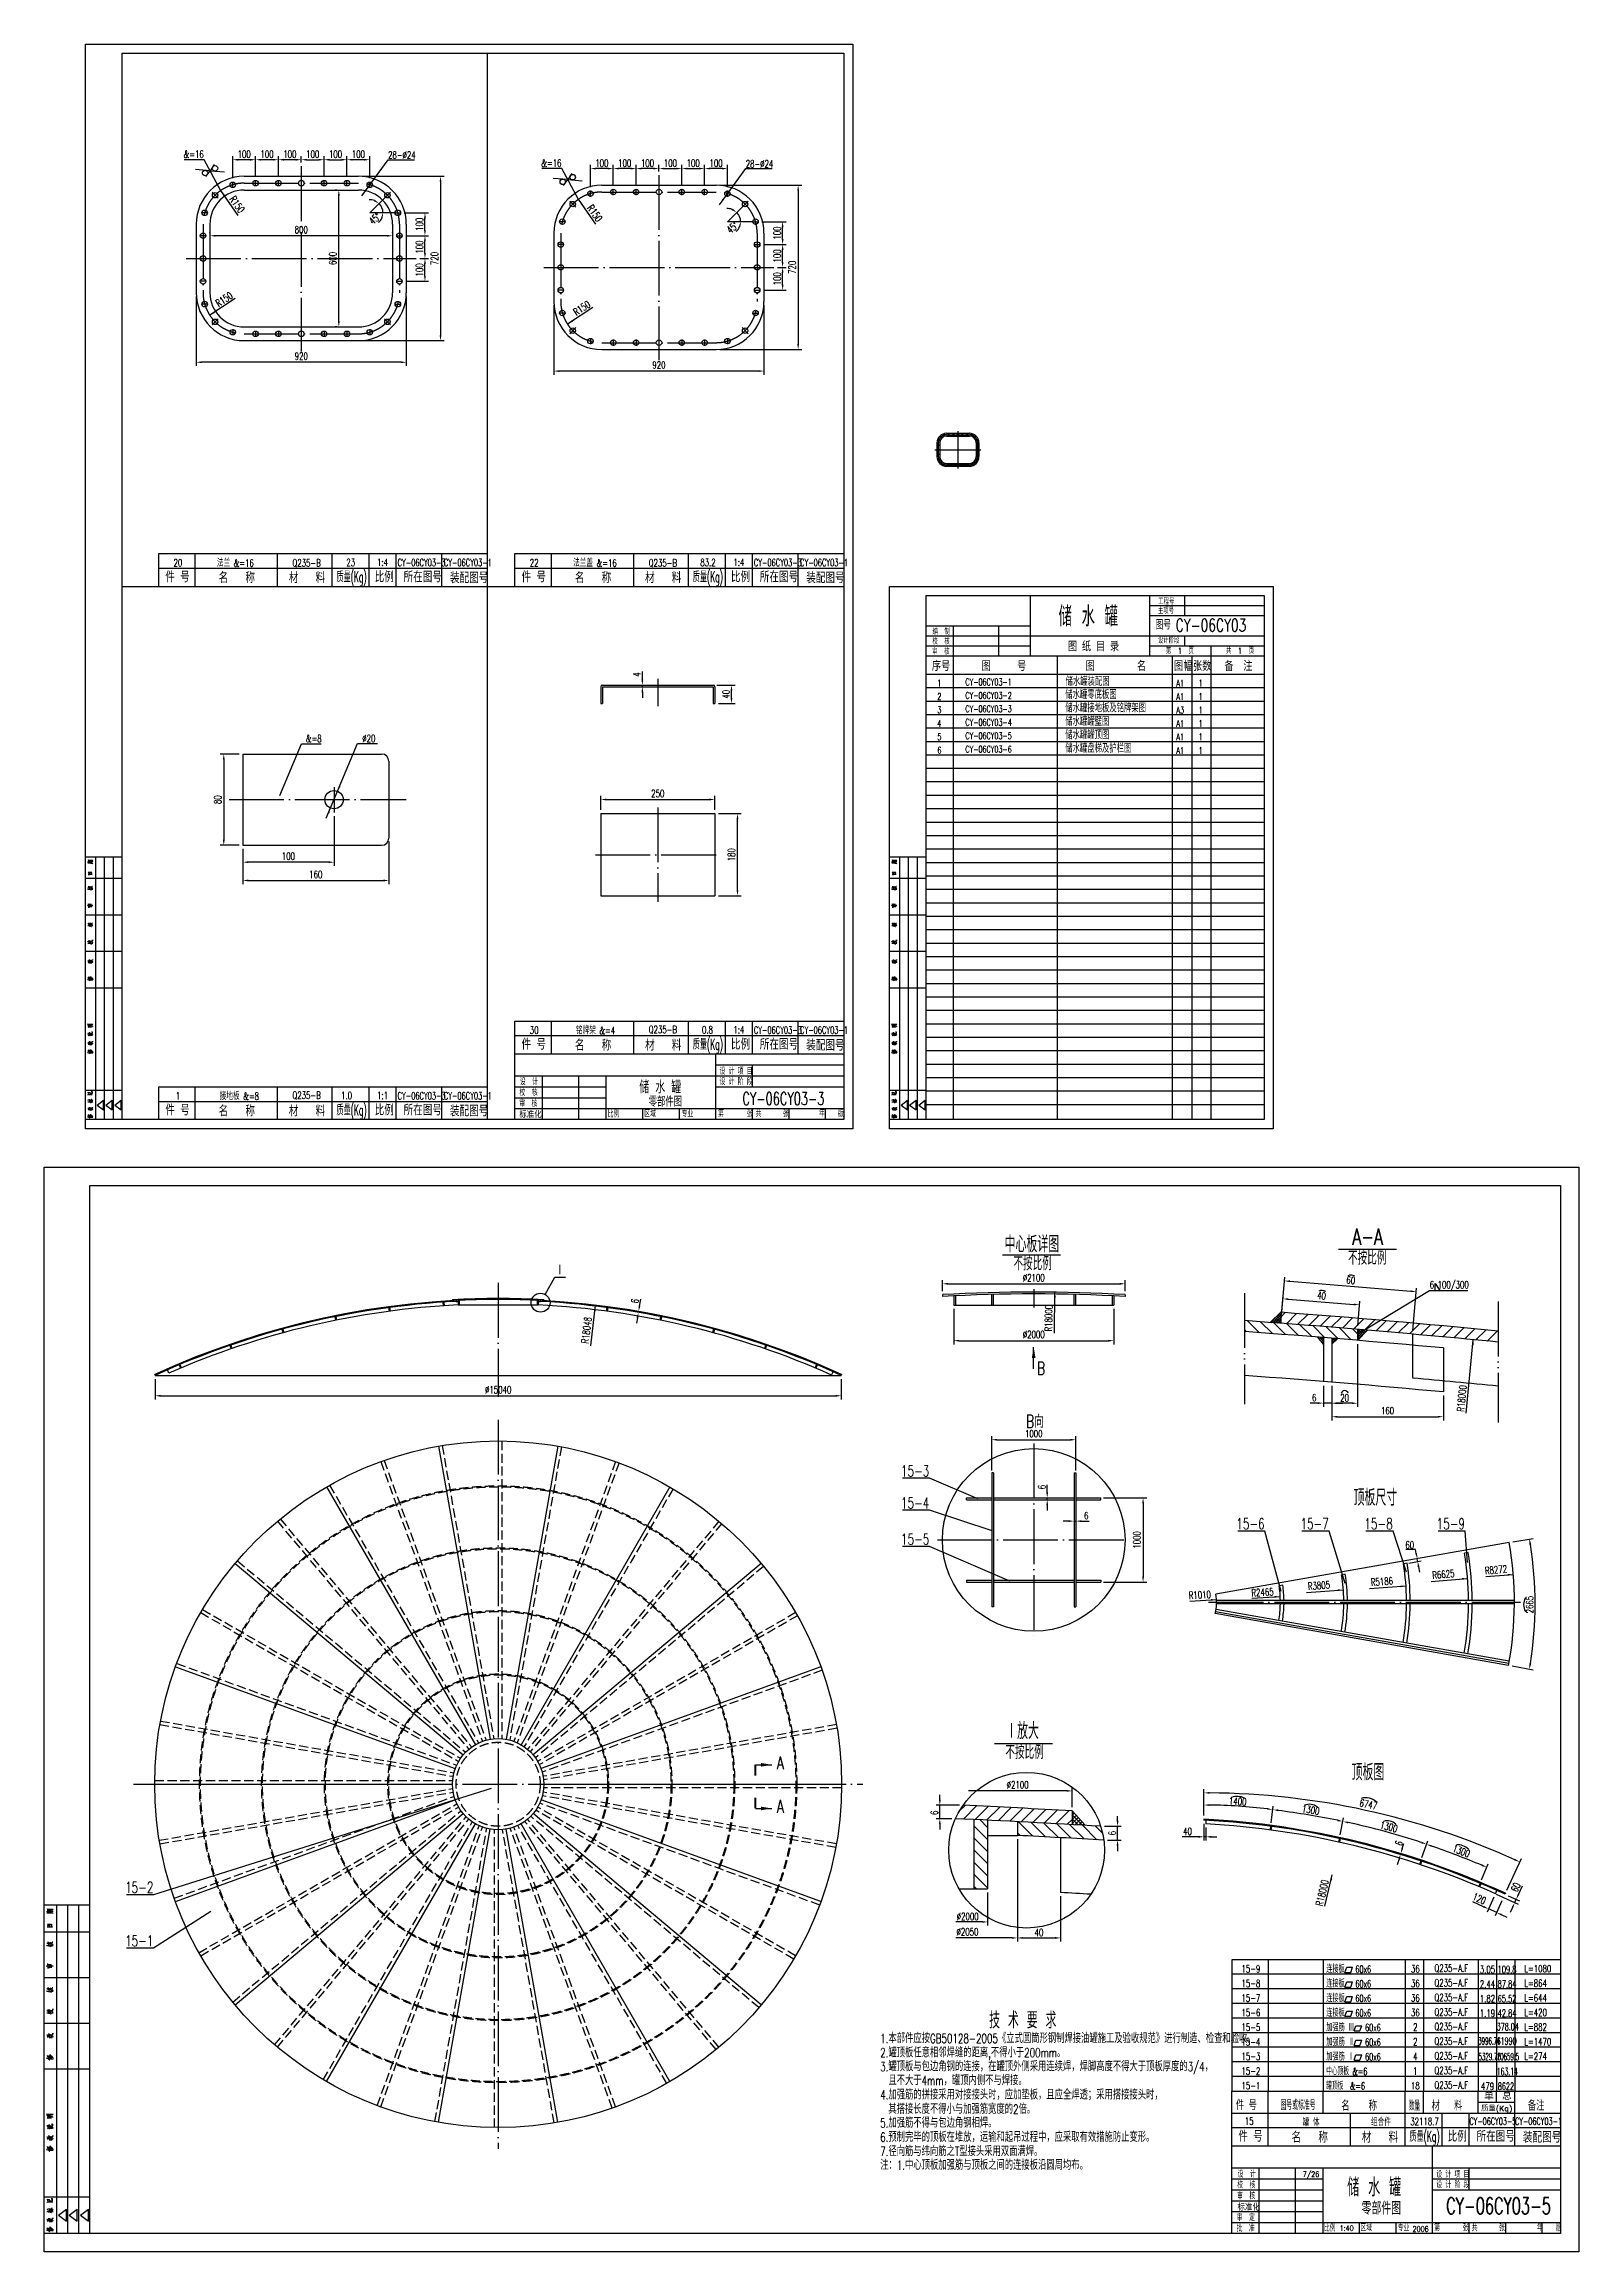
# Model space of a CAD drawing. Extents: x -15084 to 90401, y -39089 to 9274.
# Drawn here: x 20463 to 54063, y -39089 to 9274 of the extents above; entities that cross this region are included whole.
import ezdxf
from ezdxf.enums import TextEntityAlignment as Align

# ---------------------------------------------------------------- set-up
doc = ezdxf.new("R2010")
doc.units = 0
doc.header["$LTSCALE"] = 40
doc.header["$MEASUREMENT"] = 0
for name, pattern in [('DASHDOT-M', [36, 30, -3, 0, -3]), ('DASHDOT-S', [14, 10, -2, 0, -2]), ('DIVIDE-M', [39, 30, -3, 0, -3, 0, -3]), ('HIDDEN-M', [7, 5, -2])]:
    doc.linetypes.add(name, pattern=pattern)
doc.layers.get('0').update_dxf_attribs({"linetype": 'CONTINUOUS'})
for name, color, linetype in [('CDR_DIM', 7, 'CONTINUOUS'), ('CDR_DWG1', 4, 'CONTINUOUS'), ('CDR_DWG2', 2, 'CONTINUOUS'), ('CDR_DWG3', 1, 'DASHDOT-M'), ('CDR_DWG4', 3, 'DIVIDE-M'), ('CDR_DWG5', 6, 'HIDDEN-M'), ('CDR_TEXT', 7, 'CONTINUOUS')]:
    doc.layers.add(name, color=color, linetype=linetype)
doc.styles.add('HZ', font='romans.shx', dxfattribs={"width": 0.7, "height": 160, "bigfont": 'HZ.shx'})
pattern_1 = [(135, (-23272.58, -25059.72), (-132.5825, -132.5825), [])]

msp = doc.modelspace()

# ---------------------------------------------------------------- texts
at = {"style": 'HZ', "width": 0.7}
for s, p in [('28-%%C24', (27992, 6765)), ('28-%%C24', (35823, 6571)), ('&=8', (26192, -6018)), ('%%C20', (27427, -6018))]:
    msp.add_text(s, height=160, dxfattribs=at).set_placement(p)
at = {"linetype": 'Continuous', "style": 'HZ'}
for s, height, width, p in [('工程号', 128.9, 0.7, (44855, -2998)), ('图号', 185.6, 0.7, (44796, -3547)), ('主项号', 128.9, 0.7, (44849, -3208)), ('校  核', 128.9, 0.7, (39909, -3875)), ('编  制', 128.9, 0.7, (39913, -3663)), ('设计阶段', 128.9, 0.7, (44849, -3853)), ('审  核', 128.9, 0.7, (39904, -4096)), ('第  1  页', 128.9, 0.7, (45021, -4082)), ('共  1  页', 128.9, 0.7, (46339, -4082)), ('设  计', 140, 0.7, (30878, -13529)), ('设 计 项 目', 140, 0.7, (35250, -13299)), ('设 计 阶 段', 140, 0.7, (35250, -13526)), ('校  核', 140, 0.7, (30869, -13764)), ('审  核', 140, 0.7, (30864, -14005)), ('标准化', 140, 0.9, (30865, -14248)), ('比例', 140, 0.7, (32802, -14237)), ('区域', 140, 0.7, (33601, -14228)), ('专业', 140, 0.7, (34420, -14230)), ('第', 140, 0.7, (35216, -14224)), ('张', 140, 0.7, (35844, -14228)), ('共', 140, 0.7, (36040, -14232)), ('张', 140, 0.7, (36638, -14228)), ('年', 140, 0.7, (37426, -14216)), ('版', 140, 0.7, (37841, -14226)), ('校  核', 140, 0.7, (46584, -37696)), ('设  计', 140, 0.7, (46593, -37460)), ('设 计 项 目', 140, 0.7, (50944, -37465)), ('设 计 阶 段', 140, 0.7, (50944, -37691)), ('审  核', 140, 0.7, (46580, -37936)), ('标准化', 140, 0.9, (46589, -38185)), ('批  准', 140, 0.7, (46571, -38647)), ('审  定', 140, 0.7, (46575, -38412)), ('比例', 140, 0.7, (48482, -38642)), ('区域', 140, 0.7, (49281, -38633)), ('专业', 140, 0.7, (50100, -38635)), ('第', 140, 0.7, (50896, -38629)), ('张', 140, 0.7, (51524, -38633)), ('共', 140, 0.7, (51720, -38637)), ('张', 140, 0.7, (52318, -38633)), ('年', 140, 0.7, (53147, -38629)), ('版', 140, 0.7, (53562, -38639))]:
    msp.add_text(s, height=height, dxfattribs=dict(at, width=width)).set_placement(p)
at = {"color": 7, "linetype": 'Continuous', "style": 'HZ', "width": 0.7}
for s, height, p in [('图 纸 目 录', 220.9, (42876, -4027)), ('序号', 220.9, (39898, -4457)), ('图     号', 220.9, (40987, -4457)), ('图        名', 220.9, (43266, -4457)), ('图幅', 220.9, (45201, -4457)), ('张数', 220.9, (45616, -4457)), ('备  注', 220.9, (46304, -4457)), ('1', 147, (40019, -4801)), ('CY-06CY03-1', 147.26, (40632, -4773)), ('储水罐装配图', 176.7, (42826, -4782)), ('A1', 147.3, (45253, -4801)), ('1', 147, (45740, -4801)), ('2', 147, (40019, -5090)), ('3', 147, (40019, -5384)), ('CY-06CY03-2', 147.26, (40632, -5068)), ('CY-06CY03-3', 147.26, (40632, -5362)), ('储水罐零底板图', 176.7, (42819, -5069)), ('储水罐接地板及铭牌架图', 176.72, (42819, -5363)), ('A1', 147.3, (45253, -5093)), ('A3', 147.3, (45253, -5388)), ('1', 147, (45740, -5093)), ('1', 147, (45740, -5388)), ('4', 147, (40019, -5679)), ('CY-06CY03-4', 147.26, (40632, -5657)), ('储水罐罐壁图', 176.7, (42819, -5658)), ('储水罐罐顶图', 176.7, (42819, -5952)), ('A1', 147.3, (45253, -5683)), ('1', 147, (45740, -5683)), ('5', 147, (40019, -5973)), ('6', 147, (40019, -6268)), ('CY-06CY03-5', 147.26, (40632, -5951)), ('CY-06CY03-6', 147.26, (40632, -6246)), ('储水罐盘梯及护栏图', 176.7, (42819, -6247)), ('A1', 147.3, (45253, -5977)), ('A1', 147.3, (45253, -6272)), ('1', 147, (45740, -5977)), ('1', 147, (45740, -6272)), ('技 术 要 求', 360, (41151, -34196)), ('1.本部件应按GB50128-2005《立式圆筒形钢制焊接油罐施工及验收规范》进行制造、检查和验收。', 200, (38767, -34515)), ('2.罐顶板任意相邻焊缝的距离,不得小于200mm。', 200, (38767, -34827)), ('3.罐顶板与包边角钢的连接，在罐顶外侧采用连续焊，焊脚高度不得大于顶板厚度的3/4，', 200, (38767, -35131)), ('且不大于4mm，罐顶内侧不与焊接。', 200, (38947, -35436)), ('4.加强筋的拼接采用对接接头时，应加垫板，且应全焊透；采用搭接接头时，', 200, (38767, -35750)), ('5.加强筋不得与包边角钢相焊。', 200, (38767, -36366)), ('其搭接长度不得小与加强筋宽度的2倍。', 200, (38946, -36064)), ('6.预制完毕的顶板在堆放，运输和起吊过程中，应采取有效措施防止变形。', 200, (38767, -36678)), ('注：1.中心顶板加强筋与顶板之间的连接板沿圆周均布。', 200, (38767, -37290)), ('7.径向筋与纬向筋之T型接头采用双面满焊。', 200, (38767, -36989))]:
    msp.add_text(s, height=height, dxfattribs=at).set_placement(p)
at = {"char_height": 160, "attachment_point": 5, "style": 'HZ'}
for s, insert in [('&=16', (23737, 6862)), ('100', (24842, 6862)), ('100', (25342, 6862)), ('100', (25842, 6862)), ('100', (26342, 6862)), ('100', (26842, 6862)), ('100', (27342, 6862)), ('&=16', (31568, 6668)), ('100', (32673, 6668)), ('100', (33173, 6668)), ('100', (33673, 6668)), ('100', (34173, 6668)), ('100', (34673, 6668)), ('100', (35173, 6668)), ('800', (26092, 5209)), ('920', (26092, 2439)), ('920', (33923, 2245)), ('250', (33898, -7141)), ('100', (25810, -8513)), ('160', (26410, -8915)), ('%%c2100', (42129, -17750)), ('6 100/300', (51226, -17930)), ('%%c2000', (42129, -18995)), ('%%c15040', (30403, -20203)), ('6', (48268, -20377)), ('20', (48935, -20379)), ('160', (49876, -20662)), ('1000', (42129, -21166)), ('6', (43277, -22962)), ('\\A1;60', (50362, -23604)), ('%%c2100', (41776, -28859)), ('\\A1;40', (45496, -29878)), ('%%c2000', (40682, -31742)), ('%%c2050', (40678, -32080)), ('40', (42243, -32093))]:
    msp.add_mtext(s, dxfattribs=dict(at, insert=insert))
for s, insert, rotation in [('R150', (24686, 5764), 305), ('\\A1;45°', (27703, 5450), 41.0043), ('100', (28680, 5328), 90), ('R150', (32518, 5570), 305), ('\\A1;45°', (35534, 5256), 41.0043), ('100', (28680, 4828), 90), ('100', (36511, 5134), 90), ('600', (26780, 4578), 90), ('100', (28680, 4328), 90), ('720', (29007, 4578), 90), ('100', (36511, 4634), 90), ('720', (36838, 4384), 90), ('100', (36511, 4134), 90), ('R150', (24402, 3683), 33), ('R150', (32233, 3489), 33), ('4', (33440, -4537), 90), ('40', (35391, -4968), 90), ('80', (24262, -7277), 90), ('180', (35510, -8483), 90), ('60', (49070, -17804), 355), ('6', (33399, -18260), 80), ('R18000', (42453, -18636), 89), ('40', (48432, -18144), 355), ('R18048', (32337, -18901), 83), ('R18000', (51500, -20394), 85), ('6', (42304, -22336), 90), ('1000', (44389, -23494), 90), ('R6625', (51098, -24247), 5), ('R8272', (52250, -24148), 5), ('R1010', (45765, -24697), 3), ('R2465', (47138, -24642), 3), ('R3805', (48374, -24492), 4), ('R5186', (49752, -24406), 4), ('2665', (52987, -24912), 90), ('6', (39953, -29469), 90), ('1400', (46595, -29223), 356), ('1300', (48195, -29407), 350), ('6747', (49455, -29288), 348), ('6', (43844, -29918), 90), ('1300', (49904, -29779), 345), ('6', (50124, -30138), 73), ('1300', (51489, -30310), 339), ('R18000', (48444, -31225), 77), ('120', (51884, -31353), 336), ('60', (52682, -31101), 65)]:
    msp.add_mtext(s, dxfattribs=dict(at, insert=insert, rotation=rotation))
at = {"layer": 'CDR_DWG1', "style": 'HZ', "width": 0.7}
for s, p in [('15-3', (39223, -22104)), ('15-4', (39223, -22805)), ('15-6', (46565, -23260)), ('15-7', (47969, -23260)), ('15-8', (49368, -23260)), ('15-9', (50951, -23260)), ('15-5', (39223, -23597)), ('15-2', (22234, -31225)), ('15-1', (22234, -32396))]:
    msp.add_text(s, height=240, dxfattribs=at).set_placement(p)
at = {"layer": 'CDR_DWG2', "style": 'HZ'}
for s, height, width, p in [('储 水 罐', 440, 0.7, (42673, -3481)), ('CY-06CY03', 280, 0.7, (45236, -3595)), ('储 水 罐', 280, 0.7, (33493, -13714)), ('零部件图', 200, 0.7, (33700, -13999)), ('CY-06CY03-3', 280, 0.65, (35751, -13965)), ('B', 280, 0.7, (42201, -19874)), ('B向', 280, 0.7, (41959, -21037)), ('A', 280, 0.7, (36504, -28515)), ('A', 280, 0.7, (36504, -29471)), ('储 水 罐', 400, 0.7, (48991, -37877)), ('零部件图', 280, 0.7, (49308, -38273))]:
    msp.add_text(s, height=height, dxfattribs=dict(at, width=width)).set_placement(p)
for s, height, width, p in [('7/26', 120, 0.7, (48199, -37449)), ('CY-06CY03-5', 360, 0.646465, (52306, -38262)), ('1:40', 120, 0.7, (48980, -38631)), ('2006', 120, 0.7, (50599, -38649))]:
    msp.add_text(s, height=height, dxfattribs=dict(at, width=width)).set_placement(p, align=Align.CENTER)
at = {"layer": 'CDR_DWG2', "attachment_point": 5, "style": 'HZ'}
for s, insert, char_height in [('中心板详图', (42088, -17014), 360), ('A-A', (49440, -16852), 360), ('不按比例', (42105, -17438), 300), ('不按比例', (49430, -17316), 300), ('Ⅰ', (31751, -17577), 240), ('顶板尺寸', (49609, -22565), 360), ('Ⅰ放大', (41884, -27679), 360), ('不按比例', (41928, -28143), 300), ('顶板图', (49447, -28583), 360)]:
    msp.add_mtext(s, dxfattribs=dict(at, insert=insert, char_height=char_height))
at = {"layer": 'CDR_TEXT', "style": 'HZ', "width": 0.7}
for s, p in [('20', (23391, -2166)), ('22', (31191, -2166)), ('30', (31191, -12406)), ('1', (23391, -13846)), ('15-9', (46883, -32969)), ('36', (50483, -32969)), ('15-8', (46883, -33289)), ('36', (50483, -33289)), ('15-7', (46883, -33609)), ('15-6', (46883, -33929)), ('36', (50483, -33609)), ('36', (50483, -33929)), ('15-5', (46883, -34249)), ('2', (50483, -34249)), ('15-4', (46883, -34569)), ('15-3', (46883, -34889)), ('2', (50483, -34569)), ('4', (50483, -34889)), ('15-2', (46883, -35209)), ('1', (50483, -35209)), ('15-1', (46883, -35529)), ('18', (50483, -35529))]:
    msp.add_text(s, height=160, dxfattribs=at).set_placement(p, align=Align.CENTER)
at = {"layer": 'CDR_TEXT', "style": 'HZ'}
for s, width, p in [('法兰 &=16', 0.7, (24244, -2173)), ('Q235-B', 0.7, (25899, -2171)), ('23', 0.7, (27079, -2160)), ('1:4', 0.7, (27751, -2158)), ('CY-06CY03-3', 0.6, (28201, -2164)), ('CY-06CY03-1', 0.6, (29213, -2164)), ('法兰盖 &=16', 0.7, (32044, -2173)), ('Q235-B', 0.7, (33699, -2171)), ('83.2', 0.7, (34829, -2160)), ('1:4', 0.7, (35551, -2158)), ('CY-06CY03-3', 0.6, (36001, -2164)), ('CY-06CY03-1', 0.6, (37013, -2164)), ('铭牌架 &=4', 0.7, (32106, -12413)), ('Q235-B', 0.7, (33699, -12393)), ('0.8', 0.7, (34865, -12400)), ('1:4', 0.7, (35551, -12398)), ('CY-06CY03-3', 0.6, (36001, -12404)), ('CY-06CY03-1', 0.6, (37013, -12404)), ('接地板 &=8', 0.7, (24306, -13853)), ('Q235-B', 0.7, (25899, -13833)), ('1.0', 0.7, (26964, -13840)), ('1:1', 0.7, (27751, -13838)), ('CY-06CY03-3', 0.6, (28201, -13844)), ('CY-06CY03-1', 0.6, (29213, -13844)), ('连接板   60x6', 0.65, (48533, -32976)), ('Q235-A.F', 0.7, (50902, -32956)), ('3.05', 0.7, (51895, -32983)), ('109.8', 0.6, (52286, -32983)), ('L=1080', 0.7, (52870, -32966)), ('连接板   60x6', 0.65, (48533, -33296)), ('Q235-A.F', 0.7, (50902, -33276)), ('2.44', 0.7, (51895, -33303)), ('87.84', 0.6, (52286, -33303)), ('L=864', 0.7, (52870, -33286)), ('连接板   60x6', 0.65, (48533, -33616)), ('连接板   60x6', 0.65, (48533, -33936)), ('Q235-A.F', 0.7, (50902, -33596)), ('Q235-A.F', 0.7, (50902, -33916)), ('1.82', 0.7, (51895, -33623)), ('1.19', 0.7, (51895, -33943)), ('42.84', 0.6, (52286, -33943)), ('65.52', 0.6, (52286, -33623)), ('L=644', 0.7, (52870, -33606)), ('L=420', 0.7, (52870, -33926)), ('加强筋 Ⅲ   60x6', 0.65, (48533, -34256)), ('Q235-A.F', 0.7, (50902, -34236)), ('378.04', 0.55, (52265, -34237)), ('L=882', 0.7, (52870, -34246)), ('加强筋 Ⅱ   60x6', 0.65, (48533, -34576)), ('加强筋 Ⅰ   60x6', 0.65, (48533, -34896)), ('Q235-A.F', 0.7, (50902, -34556)), ('Q235-A.F', 0.7, (50902, -34876)), ('3996.76', 0.45, (51860, -34551)), ('5329.73', 0.45, (51866, -34894)), ('10659.5', 0.45, (52265, -34894)), ('11990', 0.55, (52262, -34551)), ('L=1470', 0.7, (52870, -34566)), ('L=274', 0.7, (52870, -34886)), ('中心顶板 &=6', 0.6, (48533, -35216)), ('Q235-A.F', 0.7, (50902, -35196)), ('163.14', 0.5, (52268, -35220)), ('罐顶板  &=6', 0.6, (48533, -35536)), ('Q235-A.F', 0.7, (50902, -35516)), ('479', 0.7, (51921, -35543)), ('8622', 0.65, (52289, -35543)), ('15', 0.7, (46751, -36307)), ('罐 体', 0.7, (48017, -36336)), ('组合件', 0.7, (49513, -36327)), ('32118.7', 0.7, (50373, -36316)), ('CY-06CY03-5', 0.65, (51669, -36310)), ('CY-06CY03-1', 0.65, (52669, -36310))]:
    msp.add_text(s, height=160, dxfattribs=dict(at, width=width)).set_placement(p)

# ---------------------------------------------------------------- blocks, each defined once
blk = doc.blocks.new('MLF')
blk.add_line((180, 8), (0, 8))
at = {"color": 4}
for p, q in [((0, 8), (0, 0)), ((20, 8), (20, 0)), ((50, 8), (50, 0)), ((95, 8), (95, 0)), ((105, 8), (105, 0)), ((135, 8), (135, 0)), ((145, 8), (145, 0)), ((155, 8), (155, 0))]:
    blk.add_line(p, q, dxfattribs=at)
blk = doc.blocks.new('SML')
at = {"color": 4, "linetype": 'Continuous'}
for p, q in [((0, 0), (0, 18)), ((20, 0), (20, 18)), ((65, 0), (65, 18)), ((95, 0), (95, 18)), ((115, 18), (115, 0)), ((130, 0), (130, 18)), ((155, 0), (155, 18)), ((0, 10), (180, 10))]:
    blk.add_line(p, q, dxfattribs=at)
at = {"color": 7, "linetype": 'Continuous'}
blk.add_line((0, 18), (180, 18), dxfattribs=at)
at = {"color": 7, "linetype": 'Continuous', "style": 'HZ'}
for s, width, p in [('件 号', 0.7, (3.6, 2.3)), ('名   称', 0.7, (32.8, 1.8)), ('材   料', 0.7, (71.2, 1.8)), ('质量(Kg)', 0.5, (97.3, 2.3)), ('比例', 0.7, (118.2, 2.3)), ('所在图号', 0.7, (134, 2.3)), ('装配图号', 0.7, (159.4, 1.8))]:
    blk.add_text(s, height=6, dxfattribs=dict(at, width=width)).set_placement(p)
blk = doc.blocks.new('MLR')
at = {"color": 4}
for p, q in [((0, 0), (0, 12)), ((0, 12), (180, 12)), ((20, 0), (20, 12)), ((50, 0), (50, 12)), ((95, 0), (95, 12)), ((105, 0), (105, 12)), ((135, 0), (135, 12)), ((145, 6), (145, 12)), ((155, 0), (155, 12))]:
    blk.add_line(p, q, dxfattribs=at)
blk.add_line((135, 6), (155, 6))
at = {"style": 'HZ'}
for s, width, p in [('件 号', 0.7, (2.3, 1.7)), ('图号或标准号', 0.492204, (26.7, 1.7)), ('名    称', 0.7, (60, 1.4)), ('数量', 0.471468, (97, 1.4)), ('材   料', 0.7, (109.4, 1.4)), ('备注', 0.7, (162.1, 1.4))]:
    blk.add_text(s, height=5, dxfattribs=dict(at, width=width)).set_placement(p)
at = {"style": 'HZ', "width": 1.22708}
blk.add_text('质量(Kg)', height=3, dxfattribs=at).set_placement((136.5, 1), (153.6, 1), align=Align.FIT)
at = {"style": 'HZ'}
for s, p in [('单', (138.2, 7.2)), ('总', (148, 7.3))]:
    blk.add_text(s, height=4, dxfattribs=at).set_placement(p)
blk = doc.blocks.new('TUQA')
at = {"color": 4, "linetype": 'Continuous'}
for p, q in [((-25, 180), (0, 180)), ((-18, 0), (-18, 180)), ((0, 165), (-24.9, 165)), ((0, 140), (-24.9, 140)), ((0, 115), (-24.9, 115)), ((0, 90), (-24.9, 90)), ((0, 20), (-24.9, 20)), ((0, 0), (-25, 0))]:
    blk.add_line(p, q, dxfattribs=at)
at = {"color": 7, "linetype": 'Continuous'}
for p, q in [((-12, 0), (-12, 180)), ((-6, 0), (-6, 180))]:
    blk.add_line(p, q, dxfattribs=at)
at = {"color": 1, "linetype": 'Continuous'}
for p, q in [((-17.1, 10), (-12.7, 13.3)), ((-12.7, 6.7), (-12.7, 13.3)), ((-11.3, 10), (-6.9, 13.3)), ((-6.9, 6.7), (-6.9, 13.3)), ((-5.1, 10), (-0.8, 13.3)), ((-0.8, 6.7), (-0.8, 13.3)), ((-17.1, 10), (-12.7, 6.7)), ((-11.3, 10), (-6.9, 6.7)), ((-5.1, 10), (-0.8, 6.7))]:
    blk.add_line(p, q, dxfattribs=at)
at = {"color": 7, "linetype": 'Continuous'}
for points in [[(-23.7, 176.4), (-23.5, 176.4), (-23.5, 176.4), (-21.3, 176.4)], [(-23.5, 175.7), (-23.4, 175.7), (-23.4, 175.7), (-21.2, 175.7)], [(-23.3, 177), (-23, 177), (-23, 177), (-22.3, 177), (-22.3, 177), (-21.6, 177), (-21.6, 177), (-21.2, 177), (-21.2, 177), (-20.7, 176.8), (-20.7, 176.8), (-20.4, 176.7), (-20.4, 176.7), (-20, 176.4)], [(-22.9, 177), (-23.1, 177.8), (-23.1, 177.8), (-23.2, 177.7), (-23.2, 177.7), (-22.3, 177.7), (-22.3, 177.7), (-22.2, 177.7), (-22.2, 177.7), (-20.9, 177.7), (-20.9, 177.7), (-20.4, 177.7), (-20.4, 177.7), (-20.1, 177.7), (-20.1, 177.7), (-20, 177.7), (-20, 177.7), (-20.4, 177.3), (-20.4, 177.3), (-20.1, 177.6)], [(-22.7, 175.3), (-22.9, 176.8)], [(-22.2, 177.1), (-22.3, 177.5)], [(-22.2, 175.8), (-22.3, 176.2)], [(-21.8, 175.8), (-21.8, 176.2)], [(-21.5, 177), (-21.5, 177.1), (-21.5, 177.1), (-21.5, 177.5)], [(-21.1, 175.2), (-21.3, 176.8), (-21.3, 176.8), (-21.3, 176.7), (-21.3, 176.7), (-21.3, 176.6)], [(-21, 176.2), (-20.6, 176.5), (-20.6, 176.5), (-20.5, 176.5), (-20.5, 176.5), (-20.8, 176.4)], [(-20.9, 175.8), (-20.8, 175.8), (-20.8, 175.8), (-20.5, 175.6), (-20.5, 175.6), (-20.3, 175.4), (-20.3, 175.4), (-20.1, 175.2)], [(-23.6, 158.8), (-23.3, 159), (-23.3, 159), (-23.2, 159), (-23.2, 159), (-23.1, 159)], [(-23.6, 157.8), (-23.5, 157.9), (-23.5, 157.9), (-23.5, 157.8), (-23.5, 157.8), (-20.1, 157.8), (-20.1, 157.8), (-20.4, 157.8), (-20.4, 157.8), (-20.6, 157.8)], [(-23.3, 167.9), (-23, 167.9), (-23, 167.9), (-22.3, 167.9), (-22.3, 167.9), (-21.7, 168), (-21.7, 168), (-21.6, 168), (-21.6, 168), (-21.1, 168), (-21.1, 168), (-20.5, 168), (-20.5, 168), (-20.7, 168), (-20.7, 168), (-20.9, 168.9), (-20.9, 168.9), (-20.7, 169.1), (-20.7, 169.1), (-20.9, 169.2), (-20.9, 169.2), (-21.3, 169.2), (-21.3, 169.2), (-22, 169.2), (-22, 169.2), (-22.7, 169.2), (-22.7, 169.2), (-23.2, 169.2), (-23.2, 169.2), (-23.1, 169.3), (-23.1, 169.3), (-22.9, 167.9)], [(-22.7, 158.4), (-22.9, 159.8), (-22.9, 159.8), (-22.9, 159.7), (-22.9, 159.7), (-22.8, 159.5)], [(-22.7, 158.9), (-22.5, 158.9), (-22.5, 158.9), (-21.8, 158.5), (-21.8, 158.5), (-21.8, 158.4), (-21.8, 158.4), (-22, 159.2)], [(-22.6, 158.2), (-22.4, 157.2)], [(-22.4, 159.3), (-22.2, 159.3), (-22.2, 159.3), (-21.8, 159), (-21.8, 159), (-21.8, 159), (-21.8, 159), (-21.5, 158.8), (-21.5, 158.8), (-21.2, 158.5), (-21.2, 158.5), (-20.9, 158.2)], [(-22.4, 157.9), (-22, 157.6), (-22, 157.6), (-21.6, 157.5), (-21.6, 157.5), (-21.3, 157.3), (-21.3, 157.3), (-21.1, 157.1)], [(-22.2, 157.9), (-21.9, 158.2)], [(-21.9, 168), (-22.1, 168.9), (-22.1, 168.9), (-22.1, 168.8), (-22.1, 168.8), (-22, 168.6)], [(-21.8, 159.5), (-21.6, 159.4), (-21.6, 159.4), (-21.1, 159.1), (-21.1, 159.1), (-20.8, 158.8), (-20.8, 158.8), (-20.5, 158.5), (-20.5, 158.5), (-20.3, 158.2), (-20.3, 158.2), (-20.1, 158)], [(-21, 159), (-20.5, 159.5), (-20.5, 159.5), (-20.3, 159.6), (-20.3, 159.6), (-20.6, 159.5)], [(-23.7, 146.4), (-23.4, 146.6), (-23.4, 146.6), (-23.2, 146.6)], [(-23.2, 145.5), (-22.9, 145.5), (-22.9, 145.5), (-22.7, 145.5), (-22.7, 145.5), (-22.5, 145.4), (-22.5, 145.4), (-22.4, 145.4)], [(-22.9, 145.5), (-23, 147.8), (-23, 147.8), (-23.1, 147.7), (-23.1, 147.7), (-22.7, 147.4)], [(-22.8, 146.5), (-22.7, 146.6), (-22.7, 146.6), (-20.1, 146.5), (-20.1, 146.5), (-20.3, 146.5), (-20.3, 146.5), (-20.6, 146.5)], [(-21.2, 147.1), (-21.1, 147.2), (-21.1, 147.2), (-22.4, 147.4), (-22.4, 147.4), (-22.3, 147.4), (-22.3, 147.4), (-22.1, 145.8)], [(-22.4, 145.7), (-22.1, 145.8), (-22.1, 145.8), (-20.8, 145.9), (-20.8, 145.9), (-21.1, 145.9), (-21.1, 145.9), (-21.2, 147.1), (-21.2, 147.1), (-21.2, 147), (-21.2, 147), (-21.2, 146.7)], [(-21.7, 146.1), (-21.8, 147)], [(-23.6, 133.8), (-23.3, 134), (-23.3, 134), (-23.2, 134), (-23.2, 134), (-23.1, 134)], [(-22.7, 133.4), (-22.9, 134.8), (-22.9, 134.8), (-22.9, 134.7), (-22.9, 134.7), (-22.8, 134.5)], [(-22.7, 133.9), (-22.5, 133.9), (-22.5, 133.9), (-21.8, 133.5), (-21.8, 133.5), (-21.8, 133.4), (-21.8, 133.4), (-22, 134.2)], [(-22.6, 133.2), (-22.4, 132.2)], [(-22.4, 134.3), (-22.2, 134.3), (-22.2, 134.3), (-21.8, 134), (-21.8, 134), (-21.8, 134), (-21.8, 134), (-21.5, 133.8), (-21.5, 133.8), (-21.2, 133.5), (-21.2, 133.5), (-20.9, 133.2)], [(-22.2, 132.9), (-21.9, 133.2)], [(-21.8, 134.5), (-21.6, 134.4), (-21.6, 134.4), (-21.1, 134.1), (-21.1, 134.1), (-20.8, 133.8), (-20.8, 133.8), (-20.5, 133.5), (-20.5, 133.5), (-20.3, 133.2), (-20.3, 133.2), (-20.1, 133)], [(-21, 134), (-20.5, 134.5), (-20.5, 134.5), (-20.3, 134.6), (-20.3, 134.6), (-20.6, 134.5)], [(-23.6, 132.8), (-23.5, 132.9), (-23.5, 132.9), (-23.5, 132.8), (-23.5, 132.8), (-20.1, 132.8), (-20.1, 132.8), (-20.4, 132.8), (-20.4, 132.8), (-20.6, 132.8)], [(-23.6, 121.8), (-23.4, 122), (-23.4, 122), (-23.2, 122), (-23.2, 122), (-23, 122)], [(-23.6, 120.8), (-23.5, 120.9), (-23.5, 120.9), (-23.5, 120.9), (-23.5, 120.9), (-20.1, 120.9), (-20.1, 120.9), (-20.3, 120.8), (-20.3, 120.8), (-20.6, 120.9)], [(-22.7, 121.4), (-22.9, 122.7), (-22.9, 122.7), (-22.9, 122.6), (-22.9, 122.6), (-22.9, 122.5)], [(-22.7, 121.2), (-22.5, 120.3)], [(-22.5, 122.2), (-22.2, 122.5), (-22.2, 122.5), (-22, 122.6), (-22, 122.6), (-21.9, 122.7)], [(-22.5, 121.8), (-22.3, 121.7), (-22.3, 121.7), (-21.9, 121.5), (-21.9, 121.5), (-21.6, 121.3), (-21.6, 121.3), (-21.5, 121.2)], [(-22.4, 132.9), (-22, 132.6), (-22, 132.6), (-21.6, 132.5), (-21.6, 132.5), (-21.3, 132.3), (-21.3, 132.3), (-21.1, 132.1)], [(-22.3, 120.9), (-22, 121.2)], [(-22.1, 122.2), (-21.8, 122.2), (-21.8, 122.2), (-21.4, 122.1), (-21.4, 122.1), (-21.1, 121.9), (-21.1, 121.9), (-20.8, 121.8), (-20.8, 121.8), (-20.6, 121.6), (-20.6, 121.6), (-20.4, 121.5), (-20.4, 121.5), (-20.3, 121.3), (-20.3, 121.3), (-20.1, 121.1)], [(-21.7, 121.5), (-21.6, 121.6), (-21.6, 121.6), (-20.3, 122.5), (-20.3, 122.5), (-20.2, 123), (-20.2, 123), (-20.3, 122.5), (-20.3, 122.5), (-20.4, 122.4)], [(-23.6, 108.9), (-23.3, 108.8), (-23.3, 108.8), (-22.8, 108.7), (-22.8, 108.7), (-22.3, 108.5), (-22.3, 108.5), (-22, 108.3), (-22, 108.3), (-21.8, 108.2), (-21.8, 108.2), (-21.5, 108.1)], [(-22.5, 120.9), (-22.1, 120.7), (-22.1, 120.7), (-21.7, 120.5), (-21.7, 120.5), (-21.4, 120.4), (-21.4, 120.4), (-21.1, 120.2)], [(-22.2, 108.5), (-22.4, 109.6), (-22.4, 109.6), (-22.4, 109.5), (-22.4, 109.5), (-22.4, 109.3)], [(-22.3, 109.1), (-22.1, 109.1), (-22.1, 109.1), (-21.7, 109), (-21.7, 109), (-21.4, 108.9), (-21.4, 108.9), (-21.2, 108.8), (-21.2, 108.8), (-21, 108.7), (-21, 108.7), (-20.8, 108.5), (-20.8, 108.5), (-20.6, 108.4), (-20.6, 108.4), (-20.4, 108.2), (-20.4, 108.2), (-20.3, 108), (-20.3, 108), (-20.2, 107.8), (-20.2, 107.8), (-20.1, 107.7)], [(-21.9, 108.4), (-21.8, 108.4), (-21.8, 108.4), (-20.3, 109.2), (-20.3, 109.2), (-20.2, 109.7), (-20.2, 109.7), (-20.3, 109.2), (-20.3, 109.2), (-20.5, 109.1)], [(-23.6, 96.9), (-23.2, 96.8), (-23.2, 96.8), (-22.8, 96.6), (-22.8, 96.6), (-22.6, 96.4), (-22.6, 96.4), (-22.5, 96.4), (-22.5, 96.4), (-22.3, 96.3)], [(-22.9, 107.2), (-23.1, 108.2), (-23.1, 108.2), (-23.2, 108.1), (-23.2, 108.1), (-22.2, 108), (-22.2, 108), (-22.2, 108.1), (-22.2, 108.1), (-22, 107.4), (-22, 107.4), (-22.3, 107.3), (-22.3, 107.3), (-22, 107.4), (-22, 107.4), (-20.7, 107.4)], [(-23.1, 96.7), (-23, 96.8), (-23, 96.8), (-23.1, 97.6), (-23.1, 97.6), (-23.2, 97.5), (-23.2, 97.5), (-22.8, 97.3), (-22.8, 97.3), (-22.4, 97), (-22.4, 97), (-22.2, 96.8), (-22.2, 96.8), (-22, 96.6), (-22, 96.6), (-21.8, 96.4), (-21.8, 96.4), (-21.7, 96.2)], [(-22.8, 96.6), (-22.7, 96.7), (-22.7, 96.7), (-21.7, 97.7), (-21.7, 97.7), (-21.7, 98), (-21.7, 98), (-21.7, 97.7), (-21.7, 97.7), (-21.8, 97.6)], [(-22, 97), (-21.9, 97), (-21.9, 97), (-21.9, 97), (-21.9, 97), (-21.6, 96.7), (-21.6, 96.7), (-21.4, 96.5), (-21.4, 96.5), (-21.3, 96.4)], [(-21.6, 97.2), (-21.5, 97.2), (-21.5, 97.2), (-21.5, 97.2), (-21.5, 97.2), (-21.2, 96.9), (-21.2, 96.9), (-21.1, 96.8), (-21.1, 96.8), (-21, 96.7), (-21, 96.7), (-20.8, 96.5), (-20.8, 96.5), (-20.7, 96.3)], [(-20.6, 107.3), (-21.3, 108.1)], [(-21.3, 97.5), (-21.1, 97.4), (-21.1, 97.4), (-20.8, 97.1), (-20.8, 97.1), (-20.6, 96.9), (-20.6, 96.9), (-20.4, 96.6), (-20.4, 96.6), (-20.2, 96.4), (-20.2, 96.4), (-20.1, 96.1), (-20.1, 96.1), (-20.1, 96)], [(-23.7, 96), (-23.5, 96), (-23.5, 96), (-23, 95.8), (-23, 95.8), (-23, 95.8), (-23, 95.8), (-22.6, 95.6), (-22.6, 95.6), (-22.3, 95.4), (-22.3, 95.4), (-22.1, 95.2), (-22.1, 95.2), (-21.9, 95.1)], [(-22.7, 95.7), (-20.1, 95.7), (-20.1, 95.7), (-20.4, 95.6), (-20.4, 95.6), (-20.8, 95.7)], [(-22.6, 96.1), (-20.9, 96.1), (-20.9, 96.1), (-21.1, 96), (-21.1, 96), (-21.3, 96.1)], [(-23.6, 64.5), (-23.3, 64.6), (-23.3, 64.6), (-22.6, 64.6), (-22.6, 64.6), (-22, 64.6), (-22, 64.6), (-21.6, 64.5), (-21.6, 64.5), (-21.2, 64.4), (-21.2, 64.4), (-20.8, 64.2), (-20.8, 64.2), (-20.4, 64), (-20.4, 64), (-20.2, 63.7), (-20.2, 63.7), (-20.1, 63.7)], [(-23.3, 64.6), (-23.3, 64.6), (-23.3, 64.6), (-23.4, 65.6), (-23.4, 65.6), (-23.5, 65.4), (-23.5, 65.4), (-23.3, 65.4), (-23.3, 65.4), (-21.1, 65.4), (-21.1, 65.4), (-20.7, 65.4), (-20.7, 65.4), (-20.4, 65.4), (-20.4, 65.4), (-20.1, 65.3), (-20.1, 65.3), (-20.6, 64.9)], [(-23.3, 63.3), (-22.9, 63.4), (-22.9, 63.4), (-21, 63.4), (-21, 63.4), (-21.3, 63.3), (-21.3, 63.3), (-21.3, 63.4), (-21.3, 63.4), (-21.4, 63.8), (-21.4, 63.8), (-21.1, 64), (-21.1, 64), (-21.2, 64), (-21.2, 64), (-22.2, 64), (-22.2, 64), (-23.1, 64), (-23.1, 64), (-23, 64.1), (-23, 64.1), (-23, 64), (-23, 64), (-22.9, 63.4)], [(-22.4, 64.6), (-22.4, 64.7), (-22.4, 64.7), (-22.5, 65.2), (-22.5, 65.2), (-22.6, 65.1), (-22.6, 65.1), (-22.5, 65.1)], [(-22.2, 63.4), (-22.2, 63.8), (-22.2, 63.8), (-22.2, 63.8)], [(-21.7, 64.6), (-21.7, 64.6), (-21.7, 64.6), (-21.8, 65.2), (-21.8, 65.2), (-21.8, 65.1), (-21.8, 65.1), (-21.8, 65)], [(-23.6, 59.3), (-23.5, 59.3), (-23.5, 59.3), (-22.6, 59)], [(-23.6, 52.9), (-23.3, 52.9), (-23.3, 52.9), (-22.8, 52.7), (-22.8, 52.7), (-22.3, 52.5), (-22.3, 52.5), (-22, 52.4), (-22, 52.4), (-21.8, 52.3), (-21.8, 52.3), (-21.5, 52.2)], [(-23.4, 58.4), (-23.4, 58.4), (-23.4, 58.4), (-23, 58.7), (-23, 58.7), (-22.8, 58.7)], [(-23.2, 57.4), (-22.9, 57.8), (-22.9, 57.8), (-22.8, 57.8), (-22.8, 57.8), (-23, 57.7)], [(-22.9, 51.3), (-23.1, 52.3), (-23.1, 52.3), (-23.2, 52.2), (-23.2, 52.2), (-22.2, 52.1), (-22.2, 52.1), (-22.2, 52.2), (-22.2, 52.2), (-22, 51.4), (-22, 51.4), (-22.3, 51.4), (-22.3, 51.4), (-22, 51.4), (-22, 51.4), (-20.7, 51.4)], [(-22.7, 58.3), (-22.5, 58.4), (-22.5, 58.4), (-21.6, 58.4), (-21.6, 58.4), (-21.8, 58.4), (-21.8, 58.4), (-21.9, 59.3), (-21.9, 59.3), (-21.9, 59.3), (-21.9, 59.3), (-22.7, 59.3), (-22.7, 59.3), (-22.7, 59.4), (-22.7, 59.4), (-22.5, 58.4)], [(-22.2, 52.5), (-22.4, 53.7), (-22.4, 53.7), (-22.4, 53.5), (-22.4, 53.5), (-22.4, 53.3)], [(-22.3, 53.2), (-22.1, 53.2), (-22.1, 53.2), (-21.7, 53.1), (-21.7, 53.1), (-21.4, 53), (-21.4, 53), (-21.2, 52.9), (-21.2, 52.9), (-21, 52.7), (-21, 52.7), (-20.8, 52.6), (-20.8, 52.6), (-20.6, 52.4), (-20.6, 52.4), (-20.4, 52.2), (-20.4, 52.2), (-20.3, 52), (-20.3, 52), (-20.2, 51.9), (-20.2, 51.9), (-20.1, 51.7)], [(-22, 57.1), (-22, 57.2), (-22, 57.2), (-22.2, 57.9), (-22.2, 57.9), (-22.2, 57.8), (-22.2, 57.8), (-20.5, 57.7), (-20.5, 57.7), (-20.5, 57.7), (-20.5, 57.7), (-21.3, 58.3)], [(-21.9, 52.4), (-21.8, 52.5), (-21.8, 52.5), (-20.3, 53.3), (-20.3, 53.3), (-20.2, 53.7), (-20.2, 53.7), (-20.3, 53.3), (-20.3, 53.3), (-20.5, 53.2)], [(-21.7, 59), (-21.5, 59), (-21.5, 59), (-20.6, 59), (-20.6, 59), (-20.4, 59), (-20.4, 59), (-20.3, 59.1), (-20.3, 59.1), (-20.3, 59.2), (-20.3, 59.2), (-20.3, 59.9), (-20.3, 59.9), (-21.1, 59.8)], [(-21.7, 58.7), (-21.4, 58.6), (-21.4, 58.6), (-21.1, 58.6), (-21.1, 58.6), (-20.7, 58.4), (-20.7, 58.4), (-20.5, 58.2), (-20.5, 58.2), (-20.2, 58), (-20.2, 58), (-20.1, 57.8)], [(-20.6, 51.3), (-21.3, 52.1)], [(-23.7, 46), (-23.5, 46), (-23.5, 46), (-23, 45.8), (-23, 45.8), (-23, 45.8), (-23, 45.8), (-22.6, 45.6), (-22.6, 45.6), (-22.3, 45.4), (-22.3, 45.4), (-22.1, 45.2), (-22.1, 45.2), (-21.9, 45.1)], [(-23.6, 46.9), (-23.2, 46.8), (-23.2, 46.8), (-22.8, 46.6), (-22.8, 46.6), (-22.6, 46.4), (-22.6, 46.4), (-22.5, 46.4), (-22.5, 46.4), (-22.3, 46.3)], [(-23.1, 46.7), (-23, 46.8), (-23, 46.8), (-23.1, 47.6), (-23.1, 47.6), (-23.2, 47.5), (-23.2, 47.5), (-22.8, 47.3), (-22.8, 47.3), (-22.4, 47), (-22.4, 47), (-22.2, 46.8), (-22.2, 46.8), (-22, 46.6), (-22, 46.6), (-21.8, 46.4), (-21.8, 46.4), (-21.7, 46.2)], [(-22.8, 46.6), (-22.7, 46.7), (-22.7, 46.7), (-21.7, 47.7), (-21.7, 47.7), (-21.7, 48), (-21.7, 48), (-21.7, 47.7), (-21.7, 47.7), (-21.8, 47.6)], [(-22.7, 45.7), (-20.1, 45.7), (-20.1, 45.7), (-20.4, 45.6), (-20.4, 45.6), (-20.8, 45.7)], [(-22.6, 46.1), (-20.9, 46.1), (-20.9, 46.1), (-21.1, 46), (-21.1, 46), (-21.3, 46.1)], [(-22, 47), (-21.9, 47), (-21.9, 47), (-21.9, 47), (-21.9, 47), (-21.6, 46.7), (-21.6, 46.7), (-21.4, 46.5), (-21.4, 46.5), (-21.3, 46.4)], [(-21.6, 47.2), (-21.5, 47.2), (-21.5, 47.2), (-21.5, 47.2), (-21.5, 47.2), (-21.2, 46.9), (-21.2, 46.9), (-21.1, 46.8), (-21.1, 46.8), (-21, 46.7), (-21, 46.7), (-20.8, 46.5), (-20.8, 46.5), (-20.7, 46.3)], [(-21.3, 47.5), (-21.1, 47.4), (-21.1, 47.4), (-20.8, 47.1), (-20.8, 47.1), (-20.6, 46.9), (-20.6, 46.9), (-20.4, 46.6), (-20.4, 46.6), (-20.2, 46.4), (-20.2, 46.4), (-20.1, 46.1), (-20.1, 46.1), (-20.1, 46)], [(-23.6, 12.1), (-20.6, 12.1), (-20.6, 12.1), (-20, 12.1), (-20, 12.1), (-20.3, 12), (-20.3, 12), (-20.6, 12.1)], [(-23.4, 17), (-23.1, 17.3), (-23.1, 17.3), (-23, 17.4), (-23, 17.4), (-22.9, 17.4), (-22.9, 17.4), (-23.1, 17.3)], [(-23, 17.8), (-23.2, 18.8), (-23.2, 18.8), (-23.3, 18.7), (-23.3, 18.7), (-22.2, 18.6), (-22.2, 18.6), (-22.2, 18.7), (-22.2, 18.7), (-22.1, 17.9)], [(-23, 12.8), (-23.2, 13.6)], [(-22.4, 11.6), (-22.6, 12.5)], [(-22.4, 17.8), (-22, 17.9), (-22, 17.9), (-21, 17.9), (-21, 17.9), (-20.7, 17.9), (-20.7, 17.9), (-20.6, 17.9), (-20.6, 17.9), (-20.5, 18), (-20.5, 18), (-20.4, 18.1), (-20.4, 18.1), (-20.4, 18.3), (-20.4, 18.3), (-20.4, 18.5), (-20.4, 18.5), (-20.4, 19), (-20.4, 19), (-21.2, 19), (-21.2, 19), (-20.4, 19)], [(-22.1, 16.8), (-22.3, 17.4), (-22.3, 17.4), (-22.4, 17.3), (-22.4, 17.3), (-20.7, 17.2), (-20.7, 17.2), (-20.5, 17.1), (-20.5, 17.1), (-21.3, 17.7)], [(-22.4, 12.1), (-22, 12), (-22, 12), (-21.6, 11.8), (-21.6, 11.8), (-21.2, 11.6), (-21.2, 11.6), (-20.9, 11.5)], [(-22.1, 12.6), (-22.3, 14)], [(-22.1, 13.2), (-22, 13.2), (-22, 13.2), (-20.5, 13.2), (-20.5, 13.2), (-20.2, 13.2), (-20.2, 13.2), (-20.1, 13.2), (-20.1, 13.2), (-20.5, 12.8), (-20.5, 12.8), (-20.1, 13.2)], [(-22.1, 12.2), (-21.7, 12.5)], [(-21.7, 12.9), (-21.5, 12.8), (-21.5, 12.8), (-20.7, 12.4)], [(-21.5, 13.5), (-21, 13.9), (-21, 13.9), (-20.7, 13.9), (-20.7, 13.9), (-21.1, 13.8)], [(-23.7, 1.9), (-23.5, 1.9), (-23.5, 1.9), (-23, 1.7), (-23, 1.7), (-23, 1.7), (-23, 1.7), (-22.6, 1.5), (-22.6, 1.5), (-22.3, 1.4), (-22.3, 1.4), (-22.1, 1.2), (-22.1, 1.2), (-21.9, 1.1)], [(-23.6, 7.9), (-23.3, 7.9), (-23.3, 7.9), (-22.8, 7.7), (-22.8, 7.7), (-22.3, 7.6), (-22.3, 7.6), (-22, 7.4), (-22, 7.4), (-21.8, 7.3), (-21.8, 7.3), (-21.5, 7.3)], [(-23.6, 2.7), (-23.2, 2.5), (-23.2, 2.5), (-22.8, 2.4), (-22.8, 2.4), (-22.6, 2.3), (-22.6, 2.3), (-22.5, 2.2), (-22.5, 2.2), (-22.3, 2.1)], [(-22.9, 6.5), (-23.1, 7.3), (-23.1, 7.3), (-23.2, 7.3), (-23.2, 7.3), (-22.2, 7.2), (-22.2, 7.2), (-22.2, 7.3), (-22.2, 7.3), (-22, 6.6), (-22, 6.6), (-22.3, 6.6), (-22.3, 6.6), (-22, 6.6), (-22, 6.6), (-20.7, 6.6)], [(-23.1, 2.5), (-23, 2.6), (-23, 2.6), (-23.1, 3.2), (-23.1, 3.2), (-23.2, 3.2), (-23.2, 3.2), (-22.8, 3), (-22.8, 3), (-22.4, 2.8), (-22.4, 2.8), (-22.2, 2.6), (-22.2, 2.6), (-22, 2.4), (-22, 2.4), (-21.8, 2.2), (-21.8, 2.2), (-21.7, 2.1)], [(-22.8, 2.4), (-22.7, 2.5), (-22.7, 2.5), (-21.7, 3.3), (-21.7, 3.3), (-21.7, 3.6), (-21.7, 3.6), (-21.7, 3.3), (-21.7, 3.3), (-21.8, 3.2)], [(-22.7, 1.6), (-20.1, 1.6), (-20.1, 1.6), (-20.4, 1.6), (-20.4, 1.6), (-20.8, 1.6)], [(-22.6, 1.9), (-20.9, 1.9), (-20.9, 1.9), (-21.1, 1.9), (-21.1, 1.9), (-21.3, 1.9)], [(-22.2, 7.6), (-22.4, 8.5), (-22.4, 8.5), (-22.4, 8.4), (-22.4, 8.4), (-22.4, 8.3)], [(-22.3, 8.1), (-22.1, 8.1), (-22.1, 8.1), (-21.7, 8), (-21.7, 8), (-21.4, 7.9), (-21.4, 7.9), (-21.2, 7.8), (-21.2, 7.8), (-21, 7.7), (-21, 7.7), (-20.8, 7.6), (-20.8, 7.6), (-20.6, 7.5), (-20.6, 7.5), (-20.4, 7.3), (-20.4, 7.3), (-20.3, 7.1), (-20.3, 7.1), (-20.2, 7), (-20.2, 7), (-20.1, 6.8)], [(-22, 2.8), (-21.9, 2.7), (-21.9, 2.7), (-21.9, 2.7), (-21.9, 2.7), (-21.6, 2.5), (-21.6, 2.5), (-21.4, 2.3), (-21.4, 2.3), (-21.3, 2.2)], [(-21.9, 7.5), (-21.8, 7.5), (-21.8, 7.5), (-20.3, 8.2), (-20.3, 8.2), (-20.2, 8.6), (-20.2, 8.6), (-20.3, 8.2), (-20.3, 8.2), (-20.5, 8.1)], [(-21.6, 2.9), (-21.5, 2.9), (-21.5, 2.9), (-21.5, 2.9), (-21.5, 2.9), (-21.2, 2.6), (-21.2, 2.6), (-21.1, 2.6), (-21.1, 2.6), (-21, 2.5), (-21, 2.5), (-20.8, 2.3), (-20.8, 2.3), (-20.7, 2.1)], [(-20.6, 6.5), (-21.3, 7.2)], [(-21.3, 3.1), (-21.1, 3.1), (-21.1, 3.1), (-20.8, 2.8), (-20.8, 2.8), (-20.6, 2.6), (-20.6, 2.6), (-20.4, 2.4), (-20.4, 2.4), (-20.2, 2.2), (-20.2, 2.2), (-20.1, 2), (-20.1, 2), (-20.1, 1.8)]]:
    blk.add_lwpolyline(points, dxfattribs=at)

# ---------------------------------------------------------------- hatches: boundary and pattern name
h = msp.add_hatch()
h.set_pattern_fill('ANSI31', color=256, scale=1500, angle=90, style=0)
h.set_pattern_definition([(135, (-15180.45, -14775.63), (-132.5825, -132.5825), [])])
h.paths.add_polyline_path([(49216, -19122), (49216, -18881, 0.002871), (46745, -18690), (46745, -18930, -0.002871)])
h = msp.add_hatch()
h.set_pattern_fill('ANSI37', color=256, scale=300, style=0)
h.set_pattern_definition([(45, (-15180.45, -14775.626), (-26.516504, 26.516504), []), (135, (-15180.45, -14775.626), (-26.516504, -26.516504), [])])
h.paths.add_polyline_path([(47306, -18731, -0.000273), (47541, -18748), (47541, -18507)])
h.paths.add_polyline_path([(48470, -19061, 0.000137), (48352, -19052), (48470, -19208)])
h.paths.add_polyline_path([(48655, -19208), (48782, -19086, 0.000147), (48655, -19076)])
h.paths.add_polyline_path([(49216, -19122), (49216, -19122), (49440, -18900, 0.000261), (49216, -18881)])
h = msp.add_hatch()
h.set_pattern_fill('ANSI31', color=256, scale=1500, style=0)
h.set_pattern_definition([(45, (-15180.45, -14775.63), (-132.5825, 132.5825), [])])
h.paths.add_polyline_path([(52294, -19160), (52294, -18919, 0.005522), (47541, -18507), (47541, -18748, -0.005528)])
h = msp.add_hatch()
h.set_pattern_fill('ANSI31', color=256, scale=1500, style=0)
h.set_pattern_definition([(45, (-23272.58, -25059.72), (-132.5825, 132.5825), [])])
h.paths.add_polyline_path([(42970, -29730), (42970, -29429, 0.002212), (40582, -29307, 0.049474), (40415, -29600, -0.002368)])
h = msp.add_hatch()
h.set_pattern_fill('ANSI37', color=256, scale=500, style=0)
h.set_pattern_definition([(45, (-23272.576, -25059.72), (-44.194174, 44.194174), []), (135, (-23272.576, -25059.72), (-44.194174, -44.194174), [])])
h.paths.add_polyline_path([(43258, -29746), (42970, -29429), (42970, -29730, -0.000267)])
h = msp.add_hatch()
h.set_pattern_fill('ANSI31', color=256, scale=1500, angle=90, style=0)
h.set_pattern_definition(pattern_1)
h.paths.add_polyline_path([(41120, -29633, 0.000278), (40820, -29619), (40820, -31135), (41120, -31135)])
h = msp.add_hatch()
h.set_pattern_fill('ANSI31', color=256, scale=1500, angle=90, style=0)
h.set_pattern_definition(pattern_1)
h.paths.add_polyline_path([(41770, -29666), (41770, -29966, -0.001758), (43664, -30070, 0.045879), (43595, -29765, 0.001693)])

# ---------------------------------------------------------------- linework, layer by layer
for p, q in [((21371, -2606), (21371, 9274)), ((21371, 9274), (38171, 9274)), ((38171, 9274), (38171, -2606)), ((30171, -14286), (30171, 9074)), ((24592, 6338), (24592, 6822)), ((25092, 6374), (25092, 6822)), ((25092, 6368), (25092, 6822)), ((25592, 6374), (25592, 6822)), ((25592, 6368), (25592, 6822)), ((26092, 6678), (26092, 6822)), ((26092, 6678), (26092, 6822)), ((26592, 6374), (26592, 6822)), ((26592, 6374), (26592, 6822)), ((27092, 6374), (27092, 6822)), ((27092, 6374), (27092, 6822)), ((27592, 6338), (27592, 6822)), ((23967, 6742), (23526, 6742)), ((24328, 6063), (23967, 6742)), ((24972, 6742), (24712, 6742)), ((25472, 6742), (25212, 6742)), ((25972, 6742), (25712, 6742)), ((26212, 6742), (26472, 6742)), ((26712, 6742), (26972, 6742)), ((27472, 6742), (27212, 6742)), ((27415, 5950), (27992, 6741)), ((27422, 6378), (29220, 6378)), ((27992, 6741), (28568, 6741)), ((31798, 6548), (31357, 6548)), ((32160, 5869), (31798, 6548)), ((32423, 6144), (32423, 6628)), ((32803, 6548), (32543, 6548)), ((32923, 6174), (32923, 6628)), ((32923, 6180), (32923, 6628)), ((33303, 6548), (33043, 6548)), ((33423, 6174), (33423, 6628)), ((33423, 6180), (33423, 6628)), ((33803, 6548), (33543, 6548)), ((33923, 6484), (33923, 6628)), ((33923, 6484), (33923, 6628)), ((34043, 6548), (34303, 6548)), ((34423, 6180), (34423, 6628)), ((34423, 6180), (34423, 6628)), ((34543, 6548), (34803, 6548)), ((34923, 6180), (34923, 6628)), ((34923, 6180), (34923, 6628)), ((35303, 6548), (35043, 6548)), ((35246, 5756), (35823, 6547)), ((35423, 6144), (35423, 6628)), ((35823, 6547), (36399, 6547)), ((24708, 5521), (24331, 6068)), ((26868, 6078), (26834, 6078)), ((26914, 3198), (26914, 5958)), ((29140, 6258), (29140, 2898)), ((32540, 5327), (32162, 5875)), ((35253, 6184), (37051, 6184)), ((36971, 6064), (36971, 2704)), ((28346, 5578), (28880, 5578)), ((28800, 5198), (28800, 5458)), ((36178, 5384), (36711, 5384)), ((24092, 5147), (24092, 5156)), ((27972, 5076), (24212, 5076)), ((28092, 5147), (28092, 5156)), ((28388, 5078), (28880, 5078)), ((28388, 5078), (28880, 5078)), ((28800, 4698), (28800, 4958)), ((36219, 4884), (36711, 4884)), ((36219, 4884), (36711, 4884)), ((36631, 5004), (36631, 5264)), ((28688, 4578), (28880, 4578)), ((28688, 4578), (28880, 4578)), ((28800, 4198), (28800, 4458)), ((36520, 4384), (36711, 4384)), ((36520, 4384), (36711, 4384)), ((36631, 4504), (36631, 4764)), ((28388, 4078), (28880, 4078)), ((36219, 3884), (36711, 3884)), ((36631, 4004), (36631, 4264)), ((23792, 3748), (23792, 2225)), ((24645, 3699), (24089, 3335)), ((28392, 3748), (28392, 2225)), ((31623, 3554), (31623, 2032)), ((32477, 3505), (31920, 3141)), ((36223, 3554), (36223, 2032)), ((26868, 3078), (26834, 3078)), ((27422, 2778), (29220, 2778)), ((35253, 2584), (37051, 2584)), ((28272, 2305), (23912, 2305)), ((36103, 2112), (31743, 2112)), ((21371, -14486), (21371, -2606)), ((22171, -2606), (37971, -2606)), ((38171, -2606), (38171, -14486)), ((44661, -3025), (47174, -3025)), ((44661, -3246), (47174, -3246)), ((39774, -3467), (42049, -3467)), ((39774, -3687), (47174, -3687)), ((39774, -3908), (42049, -3908)), ((39774, -4129), (47174, -4129)), ((44661, -3908), (47174, -3908)), ((33560, -4648), (33560, -4473)), ((33560, -4808), (33560, -4768)), ((35188, -4768), (35591, -4768)), ((47174, -4534), (39774, -4534)), ((47174, -4829), (39774, -4829)), ((33560, -4928), (33560, -5048)), ((35228, -5168), (35591, -5168)), ((35511, -5048), (35511, -4888)), ((47174, -5123), (39774, -5123)), ((47174, -5418), (39774, -5418)), ((47174, -5712), (39774, -5712)), ((24730, -6277), (24315, -6277)), ((25624, -7187), (26096, -6053)), ((26096, -6053), (26528, -6053)), ((26640, -7683), (27326, -6049)), ((27326, -6049), (27758, -6049)), ((47174, -6007), (39774, -6007)), ((24395, -6397), (24395, -8157)), ((47174, -6301), (39774, -6301)), ((47174, -6596), (39774, -6596)), ((32648, -7503), (32648, -7194)), ((35148, -7503), (35148, -7194)), ((47174, -6890), (39774, -6890)), ((47174, -7185), (39774, -7185)), ((26810, -7637), (26810, -8727)), ((32768, -7274), (35028, -7274)), ((35228, -7583), (35723, -7583)), ((35643, -9263), (35643, -7703)), ((47174, -7479), (39774, -7479)), ((28010, -8197), (28010, -9128)), ((47174, -7774), (39774, -7774)), ((47174, -8069), (39774, -8069)), ((24730, -8277), (24315, -8277)), ((24810, -8357), (24810, -8727)), ((24810, -8357), (24810, -9128)), ((26690, -8647), (24930, -8647)), ((47174, -8363), (39774, -8363)), ((47174, -8658), (39774, -8658)), ((24930, -9048), (27890, -9048)), ((47174, -8952), (39774, -8952)), ((35228, -9383), (35723, -9383)), ((47174, -9247), (39774, -9247)), ((47174, -9541), (39774, -9541)), ((47174, -9836), (39774, -9836)), ((47174, -10130), (39774, -10130)), ((47174, -10425), (39774, -10425)), ((47174, -10719), (39774, -10719)), ((47174, -11014), (39774, -11014)), ((47174, -11308), (39774, -11308)), ((47174, -11603), (39774, -11603)), ((47174, -11897), (39774, -11897)), ((47174, -12192), (39774, -12192)), ((47174, -12486), (39774, -12486)), ((47174, -12781), (39774, -12781)), ((47174, -13076), (39774, -13076)), ((47174, -13370), (39774, -13370)), ((47174, -13665), (39774, -13665)), ((47174, -13959), (39774, -13959)), ((38171, -14486), (21371, -14486)), ((40129, -18041), (40129, -17803)), ((40249, -17883), (44009, -17883)), ((44129, -18041), (44129, -17803)), ((47547, -18668), (47624, -17738)), ((47737, -17828), (50382, -18046)), ((32430, -19244), (32537, -18351)), ((33497, -18371), (33523, -18221)), ((42582, -18967), (42593, -18068)), ((47547, -18668), (47590, -18131)), ((47703, -18220), (49139, -18334)), ((49222, -18802), (49265, -18264)), ((50432, -18906), (50508, -17976)), ((33453, -18627), (33432, -18745)), ((33473, -18509), (33477, -18489)), ((40376, -18428), (40376, -19209)), ((43883, -18428), (43883, -19209)), ((40496, -19129), (43763, -19129)), ((49216, -19202), (49216, -20579)), ((51600, -20714), (51753, -19108)), ((22891, -19969), (22891, -20416)), ((37915, -19969), (37915, -20416)), ((48470, -20119), (48470, -20577)), ((48655, -20119), (48655, -20579)), ((48655, -20119), (48655, -20875)), ((48655, -20119), (48655, -20577)), ((23011, -20336), (37795, -20336)), ((48350, -20497), (48181, -20497)), ((48655, -20497), (48470, -20497)), ((48775, -20497), (48895, -20497)), ((49096, -20499), (48775, -20499)), ((48775, -20795), (50978, -20795)), ((51098, -20332), (51098, -20875)), ((41208, -21970), (41208, -21219)), ((43051, -21970), (43051, -21219)), ((41328, -21299), (42931, -21299)), ((42424, -22452), (42424, -22288)), ((42424, -22612), (42424, -22572)), ((43654, -22572), (44603, -22572)), ((44523, -22692), (44523, -24296)), ((42424, -22732), (42424, -22852)), ((42891, -23082), (42771, -23082)), ((43011, -23082), (43051, -23082)), ((43171, -23082), (43339, -23082)), ((52618, -23537), (53061, -23459)), ((50488, -23701), (50276, -23701)), ((50339, -24000), (50614, -23951)), ((50504, -23788), (50488, -23701)), ((50535, -23965), (50525, -23906)), ((50556, -24084), (50577, -24202)), ((43654, -24416), (44603, -24416)), ((48100, -24645), (48908, -24588)), ((49481, -24558), (50280, -24503)), ((50827, -24403), (51629, -24339)), ((52030, -24298), (52629, -24249)), ((45544, -24834), (46132, -24802)), ((46901, -24768), (47526, -24736)), ((52603, -26255), (53061, -26336)), ((42850, -28992), (40702, -28992)), ((42970, -29349), (42970, -28912)), ((45856, -29533), (45856, -28955)), ((40502, -29307), (39993, -29307)), ((40073, -29187), (40073, -29080)), ((40073, -29600), (40073, -29307)), ((45856, -29533), (45856, -29222)), ((47324, -29688), (47373, -29323)), ((47324, -29688), (47373, -29323)), ((40335, -29600), (39993, -29600)), ((40073, -29720), (40073, -29840)), ((43675, -29765), (44044, -29765)), ((43964, -29645), (43964, -29546)), ((43964, -30070), (43964, -29765)), ((45856, -29713), (45856, -30078)), ((45896, -29795), (45896, -30078)), ((48835, -29955), (48911, -29580)), ((48835, -29955), (48910, -29583)), ((41770, -30046), (41770, -32293)), ((41770, -30046), (41770, -32293)), ((43744, -30070), (44044, -30070)), ((43964, -30190), (43964, -30310)), ((45736, -29998), (45377, -29998)), ((45896, -29998), (45856, -29998)), ((46016, -29998), (46136, -29998)), ((50159, -30384), (50165, -30365)), ((50199, -30250), (50233, -30141)), ((50628, -30450), (50754, -30084)), ((50628, -30450), (50754, -30085)), ((48503, -31514), (48666, -30829)), ((50124, -30499), (50089, -30614)), ((51934, -30940), (52081, -30592)), ((52489, -31163), (52805, -30476)), ((41120, -31215), (41120, -31942)), ((42717, -31298), (42717, -32293)), ((51977, -31529), (51739, -31422)), ((52203, -31319), (52054, -31651)), ((52381, -31399), (52233, -31731)), ((52253, -31252), (52733, -31473)), ((52519, -31288), (52765, -31402)), ((52660, -31439), (52702, -31348)), ((52742, -31259), (52827, -31075)), ((41000, -31862), (40425, -31862)), ((52266, -31658), (52087, -31578)), ((52375, -31707), (52485, -31756)), ((52610, -31548), (52560, -31657)), ((41650, -32213), (40425, -32213)), ((41890, -32213), (42597, -32213)), ((48943, -32969), (48984, -32855)), ((48984, -32855), (49110, -32855)), ((49069, -32969), (49110, -32855)), ((48943, -32969), (49069, -32969)), ((48943, -33289), (48984, -33175)), ((48943, -33289), (49069, -33289)), ((48984, -33175), (49110, -33175)), ((49069, -33289), (49110, -33175)), ((48943, -33609), (48984, -33495)), ((48943, -33609), (49069, -33609)), ((48943, -33929), (48984, -33815)), ((48984, -33495), (49110, -33495)), ((48984, -33815), (49110, -33815)), ((49069, -33609), (49110, -33495)), ((49069, -33929), (49110, -33815)), ((48943, -33929), (49069, -33929)), ((49143, -34249), (49184, -34135)), ((49143, -34249), (49269, -34249)), ((49184, -34135), (49310, -34135)), ((49269, -34249), (49310, -34135)), ((49143, -34569), (49184, -34455)), ((49143, -34569), (49269, -34569)), ((49143, -34889), (49184, -34775)), ((49184, -34455), (49310, -34455)), ((49184, -34775), (49310, -34775)), ((49269, -34569), (49310, -34455)), ((49269, -34889), (49310, -34775)), ((49143, -34889), (49269, -34889))]:
    msp.add_line(p, q)
at = {"color": 4}
for p, q in [((22171, 9074), (37971, 9074)), ((22171, -14286), (22171, 9074)), ((37971, 9074), (37971, -14286)), ((37971, -14286), (22171, -14286)), ((21463, -38689), (21463, -15729)), ((21463, -15729), (53663, -15729)), ((53663, -15729), (53663, -38689)), ((53663, -38689), (21463, -38689))]:
    msp.add_line(p, q, dxfattribs=at)
at = {"color": 4, "linetype": 'Continuous'}
for p, q in [((30771, -12846), (37971, -12846)), ((30771, -14286), (30771, -12846)), ((35171, -14286), (35171, -12846)), ((30771, -13326), (35171, -13326)), ((31371, -14286), (31371, -13326)), ((32171, -14286), (32171, -13326)), ((32771, -14286), (32771, -13326)), ((35171, -13086), (37971, -13086)), ((35971, -13566), (35971, -13086)), ((35171, -13566), (37971, -13566)), ((32771, -14046), (35171, -14046)), ((33571, -14286), (33571, -14046)), ((34371, -14286), (34371, -14046)), ((35171, -14046), (37971, -14046)), ((35971, -14286), (35971, -14046)), ((36771, -14286), (36771, -14046)), ((37571, -14286), (37571, -14046)), ((46463, -36769), (53663, -36769)), ((46463, -38689), (46463, -36769)), ((50863, -38689), (50863, -36769)), ((46463, -37249), (53663, -37249)), ((47063, -38689), (47063, -37249)), ((47863, -38689), (47863, -37249)), ((48463, -38689), (48463, -37249)), ((51663, -37729), (51663, -37249)), ((50863, -37729), (53663, -37729)), ((48463, -38449), (50863, -38449)), ((49263, -38689), (49263, -38449)), ((50063, -38689), (50063, -38449)), ((50863, -38449), (53663, -38449)), ((51663, -38689), (51663, -38449)), ((52463, -38689), (52463, -38449)), ((53263, -38689), (53263, -38449))]:
    msp.add_line(p, q, dxfattribs=at)
at = {"color": 7, "linetype": 'Continuous'}
for p, q in [((35171, -13326), (37971, -13326)), ((30771, -13566), (32771, -13566)), ((30771, -13806), (32771, -13806)), ((30771, -14046), (32771, -14046)), ((30771, -14046), (32771, -14046)), ((30771, -14046), (32771, -14046)), ((46463, -37489), (48463, -37489)), ((50863, -37489), (53663, -37489)), ((46463, -37729), (48463, -37729)), ((46463, -37969), (48463, -37969)), ((46463, -38209), (48463, -38209)), ((46463, -38449), (48463, -38449))]:
    msp.add_line(p, q, dxfattribs=at)
for points in [[(38974, -14486), (38974, -2606), (47374, -2606), (47374, -14486)], [(20463, -39089), (20463, -15329), (54063, -15329), (54063, -39089)]]:
    msp.add_lwpolyline(points, close=True)
at = {"color": 4}
msp.add_lwpolyline([(39774, -14286), (39774, -2806), (47174, -2806), (47174, -14286)], close=True, dxfattribs=at)
for points in [[(40904, -22594), (39849, -22144), (39254, -22144)], [(41222, -23296), (39849, -22845), (39254, -22845)], [(41607, -24397), (39849, -23637), (39254, -23637)], [(47547, -24621), (47192, -23300), (46597, -23300)], [(48951, -24450), (48595, -23300), (48000, -23300)], [(50288, -24197), (49995, -23300), (49400, -23300)], [(51628, -23986), (51578, -23300), (50983, -23300)], [(30253, -28936), (22860, -31265), (22266, -31265)], [(24115, -31637), (22860, -32436), (22266, -32436)]]:
    msp.add_lwpolyline(points)
for centre, radius, start, end in [((27592, 5578), 289, 68.9615, 92.923), ((27592, 5578), 289, 312.077, 336.0385), ((27592, 5578), 289, 0, 45), ((35423, 5384), 289, 68.9615, 92.923), ((35423, 5384), 289, 0, 45), ((35423, 5384), 289, 312.077, 336.0385), ((49079, -17833), 141, 56.5582, 119.8646), ((48443, -18169), 141, 56.5582, 119.8646), ((48937, -20304), 81.1, 16.799, 163.201), ((44903, -24898), 8204, 350.838, 9.162), ((53168, -24914), 313, 150.943, 208.3026), ((45856, -45588), 16553, 65.721, 89.5846), ((45856, -40694), 11392, 83.0035, 89.3965), ((46580, -29537), 423, 67.0574, 107.0755), ((44263, -52632), 23435, 78.8934, 82.1066), ((48167, -29561), 277, 51.3684, 113.3092), ((49394, -29506), 363, 46.0313, 105.9162), ((46062, -43711), 14332, 71.4797, 78.1203), ((49870, -29920), 273, 47.3064, 107.4067), ((43778, -50343), 21345, 67.5221, 70.6779), ((51398, -30528), 358, 46.5379, 91.579)]:
    msp.add_arc(centre, radius, start, end)
for points in [[(24712, 6762), (24712, 6722), (24592, 6742)], [(24972, 6762), (24972, 6722), (25092, 6742)], [(25212, 6762), (25212, 6722), (25092, 6742)], [(25472, 6762), (25472, 6722), (25592, 6742)], [(25712, 6762), (25712, 6722), (25592, 6742)], [(25972, 6762), (25972, 6722), (26092, 6742)], [(26212, 6762), (26212, 6722), (26092, 6742)], [(26472, 6762), (26472, 6722), (26592, 6742)], [(26712, 6762), (26712, 6722), (26592, 6742)], [(26972, 6762), (26972, 6722), (27092, 6742)], [(27212, 6762), (27212, 6722), (27092, 6742)], [(27472, 6762), (27472, 6722), (27592, 6742)], [(27682, 6349), (27714, 6326), (27627, 6241)], [(29120, 6258), (29160, 6258), (29140, 6378)], [(32543, 6568), (32543, 6528), (32423, 6548)], [(32803, 6568), (32803, 6528), (32923, 6548)], [(33043, 6568), (33043, 6528), (32923, 6548)], [(33303, 6568), (33303, 6528), (33423, 6548)], [(33543, 6568), (33543, 6528), (33423, 6548)], [(33803, 6568), (33803, 6528), (33923, 6548)], [(34043, 6568), (34043, 6528), (33923, 6548)], [(34303, 6568), (34303, 6528), (34423, 6548)], [(34543, 6568), (34543, 6528), (34423, 6548)], [(34803, 6568), (34803, 6528), (34923, 6548)], [(35043, 6568), (35043, 6528), (34923, 6548)], [(35303, 6568), (35303, 6528), (35423, 6548)], [(24415, 5981), (24382, 5958), (24331, 6068)], [(26894, 5958), (26934, 5958), (26914, 6078)], [(27470, 6059), (27502, 6035), (27556, 6144)], [(27706, 5864), (27685, 5831), (27796, 5782)], [(32247, 5787), (32214, 5764), (32162, 5875)], [(35301, 5865), (35333, 5841), (35388, 5950)], [(35513, 6156), (35545, 6132), (35458, 6047)], [(36951, 6064), (36991, 6064), (36971, 6184)], [(27836, 5464), (27875, 5456), (27881, 5578)], [(28780, 5458), (28820, 5458), (28800, 5578)], [(35538, 5670), (35516, 5637), (35627, 5588)], [(35668, 5271), (35707, 5262), (35712, 5384)], [(36611, 5264), (36651, 5264), (36631, 5384)], [(24212, 5096), (24212, 5056), (24092, 5076)], [(27972, 5096), (27972, 5056), (28092, 5076)], [(28780, 5198), (28820, 5198), (28800, 5078)], [(28780, 4958), (28820, 4958), (28800, 5078)], [(36611, 5004), (36651, 5004), (36631, 4884)], [(36611, 4764), (36651, 4764), (36631, 4884)], [(28780, 4698), (28820, 4698), (28800, 4578)], [(28780, 4458), (28820, 4458), (28800, 4578)], [(36611, 4504), (36651, 4504), (36631, 4384)], [(36611, 4264), (36651, 4264), (36631, 4384)], [(28780, 4198), (28820, 4198), (28800, 4078)], [(36611, 4004), (36651, 4004), (36631, 3884)], [(24178, 3417), (24200, 3384), (24089, 3335)], [(26894, 3198), (26934, 3198), (26914, 3078)], [(32010, 3223), (32032, 3190), (31920, 3141)], [(29120, 2898), (29160, 2898), (29140, 2778)], [(36951, 2704), (36991, 2704), (36971, 2584)], [(23912, 2325), (23912, 2285), (23792, 2305)], [(28272, 2325), (28272, 2285), (28392, 2305)], [(31743, 2132), (31743, 2092), (31623, 2112)], [(36103, 2132), (36103, 2092), (36223, 2112)], [(33540, -4648), (33580, -4648), (33560, -4768)], [(33540, -4928), (33580, -4928), (33560, -4808)], [(35491, -4888), (35531, -4888), (35511, -4768)], [(35491, -5048), (35531, -5048), (35511, -5168)], [(24375, -6397), (24415, -6397), (24395, -6277)], [(26916, -6974), (26953, -6990), (26888, -7093)], [(32768, -7254), (32768, -7294), (32648, -7274)], [(35028, -7254), (35028, -7294), (35148, -7274)], [(26668, -7564), (26705, -7580), (26733, -7461)], [(35623, -7703), (35663, -7703), (35643, -7583)], [(24375, -8157), (24415, -8157), (24395, -8277)], [(24930, -8627), (24930, -8667), (24810, -8647)], [(26690, -8627), (26690, -8667), (26810, -8647)], [(24930, -9028), (24930, -9068), (24810, -9048)], [(27890, -9028), (27890, -9068), (28010, -9048)], [(35623, -9263), (35663, -9263), (35643, -9383)], [(40249, -17863), (40249, -17903), (40129, -17883)], [(44009, -17863), (44009, -17903), (44129, -17883)], [(47739, -17808), (47735, -17848), (47617, -17818)], [(32503, -18468), (32542, -18473), (32537, -18351)], [(33477, -18367), (33517, -18374), (33477, -18489)], [(42572, -18188), (42612, -18188), (42593, -18068)], [(47705, -18200), (47702, -18240), (47584, -18211)], [(49141, -18314), (49137, -18354), (49259, -18344)], [(50384, -18026), (50380, -18066), (50502, -18055)], [(33433, -18623), (33472, -18630), (33473, -18509)], [(40496, -19109), (40496, -19149), (40376, -19129)], [(43763, -19109), (43763, -19149), (43883, -19129)], [(51722, -19226), (51762, -19229), (51753, -19108)], [(23011, -20316), (23011, -20356), (22891, -20336)], [(37795, -20316), (37795, -20356), (37915, -20336)], [(48350, -20477), (48350, -20517), (48470, -20497)], [(48775, -20477), (48775, -20517), (48655, -20497)], [(48775, -20479), (48775, -20519), (48655, -20499)], [(48775, -20775), (48775, -20815), (48655, -20795)], [(49096, -20479), (49096, -20519), (49216, -20499)], [(50978, -20775), (50978, -20815), (51098, -20795)], [(41328, -21279), (41328, -21319), (41208, -21299)], [(42931, -21279), (42931, -21319), (43051, -21299)], [(42404, -22452), (42444, -22452), (42424, -22572)], [(42404, -22732), (42444, -22732), (42424, -22612)], [(44503, -22692), (44543, -22692), (44523, -22572)], [(42891, -23062), (42891, -23102), (43011, -23082)], [(43171, -23062), (43171, -23102), (43051, -23082)], [(52983, -23595), (53022, -23588), (52983, -23473)], [(50523, -23785), (50484, -23792), (50525, -23906)], [(50576, -24080), (50536, -24087), (50535, -23965)], [(44503, -24296), (44543, -24296), (44523, -24416)], [(48786, -24576), (48789, -24616), (48908, -24588)], [(50159, -24491), (50162, -24531), (50280, -24503)], [(51508, -24328), (51511, -24368), (51629, -24339)], [(52507, -24239), (52511, -24279), (52629, -24249)], [(46011, -24788), (46013, -24828), (46132, -24802)], [(47405, -24722), (47407, -24762), (47526, -24736)], [(53022, -26207), (52983, -26201), (52983, -26322)], [(42850, -28972), (42850, -29012), (42970, -28992)], [(45976, -29056), (45976, -29016), (45856, -29035)], [(40053, -29187), (40093, -29187), (40073, -29307)], [(45976, -29322), (45976, -29282), (45856, -29302)], [(47246, -29367), (47241, -29407), (47362, -29402)], [(47479, -29438), (47484, -29398), (47362, -29402)], [(40053, -29720), (40093, -29720), (40073, -29600)], [(43944, -29645), (43984, -29645), (43964, -29765)], [(45736, -29978), (45736, -30018), (45856, -29998)], [(46016, -29978), (46016, -30018), (45896, -29998)], [(48781, -29616), (48774, -29655), (48895, -29659)], [(49008, -29705), (49016, -29666), (48895, -29662)], [(43944, -30190), (43984, -30190), (43964, -30070)], [(50105, -30493), (50143, -30505), (50159, -30384)], [(50180, -30245), (50219, -30256), (50165, -30365)], [(50621, -30102), (50608, -30140), (50728, -30160)], [(50834, -30219), (50847, -30181), (50728, -30161)], [(48619, -30941), (48658, -30951), (48666, -30829)], [(51947, -30601), (51931, -30638), (52050, -30665)], [(52670, -30481), (52654, -30517), (52771, -30549)], [(52724, -31251), (52760, -31267), (52692, -31368)], [(41000, -31842), (41000, -31882), (41120, -31862)], [(51986, -31511), (51969, -31547), (52087, -31578)], [(52384, -31688), (52367, -31725), (52266, -31658)], [(52592, -31540), (52628, -31556), (52660, -31439)], [(41650, -32193), (41650, -32233), (41770, -32213)], [(41890, -32193), (41890, -32233), (41770, -32213)], [(42597, -32193), (42597, -32233), (42717, -32213)]]:
    msp.add_solid(points)
at = {"layer": 'CDR_DIM'}
for p, q in [((24095, 6502), (23776, 6528)), ((24004, 6371), (24095, 6502)), ((24185, 6634), (24095, 6502)), ((24095, 6502), (24414, 6477)), ((31926, 6309), (31607, 6334)), ((31835, 6177), (31926, 6309)), ((32017, 6440), (31926, 6309)), ((31926, 6309), (32245, 6283)), ((42049, -2806), (42049, -4129)), ((44661, -2806), (44661, -4129)), ((45433, -2806), (45433, -3246)), ((40365, -3467), (40365, -4129)), ((41354, -3467), (41354, -4129)), ((45433, -3687), (45433, -3908)), ((40365, -4129), (40365, -14286)), ((42643, -4129), (42643, -14286)), ((45162, -4129), (45162, -14286)), ((45590, -4129), (45590, -14286)), ((46005, -3908), (46005, -14286)), ((50915, -18028), (50915, -17874)), ((50915, -17874), (51021, -18028)), ((49275, -18951), (50795, -18028)), ((50795, -18028), (51635, -18028))]:
    msp.add_line(p, q, dxfattribs=at)
for centre in [(23986, 6451), (24203, 6554), (31818, 6257), (32034, 6360)]:
    msp.add_circle(centre, 60, dxfattribs=at)
at = {"layer": 'CDR_DWG1'}
for p, q in [((24842, 6378), (27342, 6378)), ((24842, 6078), (27342, 6078)), ((32673, 6184), (35173, 6184)), ((23792, 5328), (23792, 3828)), ((24092, 5328), (24092, 3828)), ((28092, 5328), (28092, 3828)), ((28392, 5328), (28392, 3828)), ((31623, 5134), (31623, 3634)), ((36223, 5134), (36223, 3634)), ((24842, 3078), (27342, 3078)), ((24842, 2778), (27342, 2778)), ((32673, 2584), (35173, 2584)), ((40010, 538), (40010, 238)), ((40070, 538), (40070, 238)), ((40220, 748), (40720, 748)), ((40220, 688), (40720, 688)), ((40870, 538), (40870, 238)), ((40930, 538), (40930, 238)), ((40220, 88), (40720, 88)), ((40220, 28), (40720, 28)), ((32648, -4808), (32648, -5168)), ((32688, -4768), (35108, -4768)), ((32688, -4808), (35108, -4808)), ((32688, -4808), (32688, -5168)), ((35108, -4808), (35108, -5168)), ((35148, -4808), (35148, -5168)), ((32648, -5168), (32688, -5168)), ((35108, -5168), (35148, -5168)), ((24810, -6277), (27850, -6277)), ((24810, -6277), (24810, -8277)), ((28010, -6437), (28010, -8117)), ((32648, -7583), (35148, -7583)), ((32648, -7583), (32648, -9383)), ((35148, -7583), (35148, -9383)), ((24810, -8277), (27850, -8277)), ((32648, -9383), (35148, -9383)), ((29192, -18285), (29197, -18365)), ((29211, -18284), (29217, -18364)), ((29403, -18232), (29403, -18252)), ((29483, -18248), (29483, -18268)), ((29483, -18268), (29526, -18268)), ((29526, -18246), (29526, -18346)), ((29526, -18346), (31280, -18346)), ((29546, -18245), (29546, -18345)), ((31260, -18245), (31260, -18345)), ((31280, -18246), (31280, -18346)), ((31280, -18268), (31323, -18268)), ((31323, -18248), (31323, -18268)), ((31403, -18232), (31403, -18252)), ((40129, -18121), (40129, -18161)), ((40376, -18148), (40376, -18348)), ((40376, -18348), (43883, -18348)), ((40416, -18146), (40416, -18346)), ((41208, -18348), (41208, -18117)), ((41248, -18348), (41248, -18116)), ((43011, -18348), (43011, -18116)), ((43051, -18348), (43051, -18117)), ((43843, -18146), (43843, -18346)), ((43883, -18148), (43883, -18348)), ((44129, -18121), (44129, -18161)), ((26830, -18603), (26845, -18682)), ((26849, -18599), (26865, -18678)), ((28005, -18405), (28016, -18484)), ((28025, -18403), (28036, -18482)), ((32781, -18403), (32770, -18482)), ((32801, -18405), (32790, -18484)), ((33957, -18599), (33941, -18678)), ((33977, -18603), (33961, -18682)), ((47541, -18507), (47306, -18731)), ((47541, -18507), (47541, -18748)), ((24530, -19231), (24557, -19306)), ((24549, -19224), (24575, -19300)), ((25670, -18879), (25691, -18956)), ((25689, -18874), (25710, -18951)), ((35117, -18874), (35096, -18951)), ((35137, -18879), (35116, -18956)), ((36257, -19224), (36231, -19300)), ((36276, -19231), (36250, -19306)), ((48470, -19208), (48352, -19052)), ((48470, -19061), (48470, -20024)), ((48655, -19076), (48655, -20039)), ((48655, -19208), (48782, -19086)), ((49216, -18881), (49216, -19122)), ((49216, -19122), (49440, -18900)), ((50425, -18986), (50425, -19949)), ((51098, -19287), (51098, -20252)), ((23194, -19841), (23161, -19767)), ((23417, -19657), (23448, -19731)), ((23436, -19649), (23467, -19723)), ((37371, -19649), (37340, -19723)), ((37389, -19657), (37358, -19731)), ((37703, -19881), (37736, -19808)), ((22891, -19889), (22883, -19871)), ((22891, -19889), (37915, -19889)), ((37923, -19871), (37915, -19889)), ((29097, -21440), (30229, -27861)), ((31709, -21440), (30577, -27861)), ((41208, -22025), (41208, -24963)), ((41248, -22025), (41208, -22025)), ((41248, -22025), (41248, -24963)), ((43011, -22025), (43011, -24963)), ((43011, -22025), (43051, -22025)), ((43051, -22025), (43051, -24963)), ((26643, -22333), (29903, -27980)), ((34163, -22333), (30903, -27980)), ((40660, -22572), (41208, -22572)), ((40660, -22612), (40660, -22572)), ((40660, -22612), (40660, -22572)), ((40660, -22612), (41208, -22612)), ((41248, -22572), (43011, -22572)), ((41248, -22612), (43011, -22612)), ((43051, -22572), (43598, -22572)), ((43051, -22612), (43598, -22612)), ((43598, -22612), (43598, -22572)), ((52539, -23551), (46118, -24683)), ((24642, -24012), (29637, -28203)), ((36164, -24012), (31169, -28203)), ((50303, -24006), (50224, -24020)), ((51640, -23771), (51561, -23784)), ((40660, -24376), (41208, -24376)), ((40660, -24376), (40660, -24416)), ((40660, -24376), (40660, -24416)), ((40660, -24416), (41208, -24416)), ((41248, -24376), (43011, -24376)), ((41248, -24416), (43011, -24416)), ((43051, -24376), (43598, -24376)), ((43051, -24416), (43598, -24416)), ((43598, -24376), (43598, -24416)), ((47581, -24486), (47502, -24500)), ((48948, -24245), (48870, -24259)), ((41248, -24963), (41208, -24963)), ((43011, -24963), (43051, -24963)), ((52525, -26241), (46101, -25109)), ((52532, -26202), (46110, -25069)), ((52541, -26152), (46120, -25020)), ((52653, -24897), (46130, -24897)), ((46133, -24817), (52653, -24817)), ((23337, -26274), (29463, -28504)), ((37470, -26274), (31343, -28504)), ((22883, -28846), (29403, -28846)), ((31403, -28846), (37923, -28846)), ((23337, -31418), (29463, -29188)), ((24642, -33679), (29637, -29488)), ((36164, -33679), (31169, -29488)), ((37470, -31418), (31343, -29188)), ((42970, -29429), (42970, -29730)), ((42970, -29429), (43258, -29746)), ((26643, -35358), (29903, -29712)), ((29097, -36251), (30229, -29830)), ((31709, -36251), (30577, -29830)), ((34163, -35358), (30903, -29712)), ((40820, -29619), (40820, -31135)), ((41120, -29633), (41120, -31135)), ((41120, -29966), (41770, -29966)), ((41770, -29666), (41770, -29966)), ((45856, -29613), (45856, -29633)), ((45896, -29635), (45896, -29715)), ((47314, -29767), (47303, -29846)), ((47334, -29770), (47323, -29849)), ((42717, -30016), (42717, -31218)), ((48820, -30034), (48804, -30112)), ((48839, -30038), (48823, -30116)), ((50602, -30525), (50576, -30601)), ((50621, -30532), (50595, -30607)), ((40493, -31135), (41120, -31135)), ((51903, -31014), (51872, -31088)), ((51922, -31022), (51891, -31095)), ((52236, -31245), (52268, -31172)), ((52456, -31235), (52447, -31253))]:
    msp.add_line(p, q, dxfattribs=at)
for centre, radius in [((25092, 6228), 60), ((25592, 6228), 60), ((26092, 6228), 60), ((26592, 6228), 60), ((27092, 6228), 60), ((24205, 5964), 60), ((24592, 6192), 60), ((27592, 6192), 60), ((27978, 5964), 60), ((32037, 5770), 60), ((32423, 5998), 60), ((32923, 6034), 60), ((33423, 6034), 60), ((33923, 6034), 60), ((34423, 6034), 60), ((34923, 6034), 60), ((35423, 5998), 60), ((35810, 5770), 60), ((23977, 5578), 60), ((28206, 5578), 60), ((31809, 5384), 60), ((36038, 5384), 60), ((23942, 5078), 60), ((28242, 5078), 60), ((31773, 4884), 60), ((36073, 4884), 60), ((23942, 4578), 60), ((28242, 4578), 60), ((31773, 4384), 60), ((36073, 4384), 60), ((23942, 4078), 60), ((28242, 4078), 60), ((31773, 3884), 60), ((36073, 3884), 60), ((23977, 3578), 60), ((28206, 3578), 60), ((31809, 3384), 60), ((36038, 3384), 60), ((24205, 3191), 60), ((24592, 2963), 60), ((25092, 2928), 60), ((25592, 2928), 60), ((26092, 2928), 60), ((26592, 2928), 60), ((27092, 2928), 60), ((27592, 2963), 60), ((27978, 3191), 60), ((32037, 2997), 60), ((35810, 2997), 60), ((32423, 2769), 60), ((32923, 2734), 60), ((33423, 2734), 60), ((33923, 2734), 60), ((34423, 2734), 60), ((34923, 2734), 60), ((35423, 2769), 60), ((40040, 488), 12), ((40047, 588), 12), ((40093, 665), 12), ((40170, 711), 12), ((40270, 718), 12), ((40370, 718), 12), ((40470, 718), 12), ((40570, 718), 12), ((40670, 718), 12), ((40770, 711), 12), ((40847, 665), 12), ((40893, 588), 12), ((40900, 488), 12), ((40040, 388), 12), ((40040, 288), 12), ((40047, 188), 12), ((40093, 111), 12), ((40170, 65), 12), ((40270, 58), 12), ((40370, 58), 12), ((40470, 58), 12), ((40570, 58), 12), ((40670, 58), 12), ((40770, 65), 12), ((40847, 111), 12), ((40893, 188), 12), ((40900, 388), 12), ((40900, 288), 12), ((26810, -7277), 200), ((30403, -28846), 7520), ((42129, -23494), 2000), ((30403, -28846), 1000)]:
    msp.add_circle(centre, radius, dxfattribs=at)
for centre, radius, start, end in [((24842, 5328), 1050, 90, 180), ((27342, 5328), 1050, 0, 90), ((24842, 5328), 750, 90, 180), ((27342, 5328), 750, 0, 90), ((32673, 5134), 1050, 90, 180), ((35173, 5134), 1050, 0, 90), ((24842, 3828), 1050, 180, 270), ((24842, 3828), 750, 180, 270), ((27342, 3828), 1050, 270, 0), ((27342, 3828), 750, 270, 0), ((32673, 3634), 1050, 180, 270), ((35173, 3634), 1050, 270, 0), ((40220, 538), 210, 90, 180), ((40220, 538), 150, 90, 180), ((40720, 538), 210, 0, 90), ((40720, 538), 150, 0, 90), ((40220, 238), 210, 180, 270), ((40220, 238), 150, 180, 270), ((40720, 238), 150, 270, 0), ((40720, 238), 210, 270, 0), ((32688, -4808), 40, 90, 180), ((35108, -4808), 40, 0, 90), ((27850, -6437), 160, 0, 90), ((27850, -8117), 160, 270, 0), ((30403, -36225), 18000, 65.3056, 114.6944), ((30403, -36225), 17980, 92.933, 114.6944), ((30403, -36225), 17900, 92.8073, 113.7514), ((30403, -36225), 18020, 86.8188, 93.1812), ((30403, -36225), 17900, 65.9325, 87.1927), ((30403, -36225), 17980, 65.3056, 87.067), ((42129, -54105), 36040, 86.8188, 93.1812), ((42129, -54105), 36000, 86.8153, 93.1847), ((31288, -233895), 215760, 84.41283, 85.89165), ((31288, -233895), 216000, 84.41906, 85.68464), ((31261, -234134), 215760, 84.72486, 85.8846), ((31261, -234134), 214800, 84.70121, 85.86617), ((31288, -233895), 214800, 84.38778, 84.8885), ((45133, -24857), 7520, 349.3905, 10), ((45133, -24857), 5159, 0.4442, 9.3336), ((45133, -24857), 5239, 0.4375, 9.3438), ((45133, -24857), 6517, 0.3517, 9.4725), ((45133, -24857), 6597, 0.3474, 9.4789), ((45133, -24857), 2396, 0.9566, 8.5651), ((45133, -24857), 2476, 0.9257, 8.6114), ((45133, -24857), 3784, 0.6057, 9.0915), ((45133, -24857), 3864, 0.5931, 9.1103), ((45133, -24857), 1000, 345.4114, 10), ((45133, -24857), 2396, 350.2659, 359.0434), ((45133, -24857), 2476, 350.2573, 359.0743), ((45133, -24857), 3784, 350.1684, 359.3943), ((45133, -24857), 3864, 350.1649, 359.4069), ((45133, -24857), 5159, 350.1235, 359.5558), ((45133, -24857), 5239, 350.1216, 359.5625), ((45133, -24857), 6517, 350.0978, 359.6483), ((45133, -24857), 6597, 350.0966, 359.6526), ((27970, -299313), 270300, 86.8188, 87.32565), ((27970, -299313), 270000, 86.68236, 87.35798), ((27970, -299313), 269700, 86.66405, 87.06701), ((44936, -47589), 18000, 65.3056, 87.0703), ((44936, -47589), 17980, 65.3056, 87.067), ((44936, -47589), 17900, 65.9325, 86.9257), ((27970, -299313), 268500, 86.70995, 86.85151)]:
    msp.add_arc(centre, radius, start, end, dxfattribs=at)
at = {"layer": 'CDR_DWG2'}
for p, q in [((41445, -17249), (42715, -17249)), ((48799, -17126), (50068, -17126)), ((31432, -18116), (31640, -17740)), ((31640, -17740), (31880, -17740)), ((42127, -19748), (42127, -19268)), ((41268, -27953), (42538, -27953)), ((36035, -28420), (36395, -28420)), ((36035, -29377), (36395, -29377))]:
    msp.add_line(p, q, dxfattribs=at)
for centre, radius in [((31331, -18297), 207), ((41973, -30291), 1705)]:
    msp.add_circle(centre, radius, dxfattribs=at)
for points in [[(42127, -19268), (42087, -19508), (42167, -19508)], [(36395, -28420), (36155, -28380), (36155, -28460)], [(36395, -29377), (36155, -29337), (36155, -29417)]]:
    msp.add_solid(points, dxfattribs=at)
for points in [[(36055, -28420), (36015, -28420), (36055, -28660), (36015, -28660)], [(36015, -29377), (36055, -29377), (36015, -29137), (36055, -29137)], [(36015, -29377), (36055, -29377), (36015, -29217), (36055, -29217)]]:
    msp.add_trace(points, dxfattribs=at)
at = {"layer": 'CDR_DWG3', "linetype": 'DASHDOT-S'}
for p, q in [((25092, 6162), (25092, 6294)), ((25592, 6162), (25592, 6294)), ((26592, 6162), (26592, 6294)), ((27092, 6162), (27092, 6294)), ((24592, 6126), (24592, 6258)), ((27592, 6126), (27592, 6258)), ((32423, 5932), (32423, 6064)), ((32923, 5968), (32923, 6100)), ((33423, 5968), (33423, 6100)), ((34423, 5968), (34423, 6100)), ((34923, 5968), (34923, 6100)), ((35423, 5932), (35423, 6064)), ((24043, 5578), (23911, 5578)), ((28140, 5578), (28272, 5578)), ((31875, 5384), (31743, 5384)), ((35972, 5384), (36104, 5384)), ((24008, 5078), (23876, 5078)), ((28176, 5078), (28308, 5078)), ((31839, 4884), (31707, 4884)), ((36007, 4884), (36139, 4884)), ((24008, 4078), (23876, 4078)), ((28176, 4078), (28308, 4078)), ((31839, 3884), (31707, 3884)), ((36007, 3884), (36139, 3884)), ((24043, 3578), (23911, 3578)), ((28140, 3578), (28272, 3578)), ((24592, 3029), (24592, 2897)), ((25092, 2994), (25092, 2862)), ((25592, 2994), (25592, 2862)), ((26592, 2994), (26592, 2862)), ((27092, 2994), (27092, 2862)), ((27592, 3029), (27592, 2897)), ((31875, 3384), (31743, 3384)), ((35972, 3384), (36104, 3384)), ((32423, 2835), (32423, 2703)), ((32923, 2800), (32923, 2668)), ((33423, 2800), (33423, 2668)), ((34423, 2800), (34423, 2668)), ((34923, 2800), (34923, 2668)), ((35423, 2835), (35423, 2703)), ((40053, 488), (40027, 488)), ((40060, 588), (40034, 588)), ((40170, 698), (40170, 724)), ((40270, 705), (40270, 731)), ((40370, 705), (40370, 731)), ((40570, 705), (40570, 731)), ((40670, 705), (40670, 731)), ((40770, 698), (40770, 724)), ((40880, 588), (40906, 588)), ((40887, 488), (40913, 488)), ((40053, 288), (40027, 288)), ((40060, 188), (40034, 188)), ((40170, 78), (40170, 52)), ((40270, 71), (40270, 45)), ((40370, 71), (40370, 45)), ((40570, 71), (40570, 45)), ((40670, 71), (40670, 45)), ((40770, 78), (40770, 52)), ((40880, 188), (40906, 188)), ((40887, 288), (40913, 288))]:
    msp.add_line(p, q, dxfattribs=at)
at = {"layer": 'CDR_DWG3', "linetype": 'DASHDOT-M'}
for p, q in [((26092, 6598), (26092, 2542)), ((33923, 6404), (33923, 2348)), ((24138, 6031), (24272, 5897)), ((24842, 6228), (27342, 6228)), ((28045, 6031), (27592, 5578)), ((31970, 5837), (32104, 5703)), ((32673, 6034), (35173, 6034)), ((35876, 5837), (35423, 5384)), ((23942, 5328), (23942, 3828)), ((28140, 5578), (27592, 5578)), ((28242, 5328), (28242, 3828)), ((35972, 5384), (35423, 5384)), ((31773, 5134), (31773, 3634)), ((36073, 5134), (36073, 3634)), ((23570, 4578), (28608, 4578)), ((23570, 4578), (28608, 4578)), ((31401, 4384), (36440, 4384)), ((31401, 4384), (36440, 4384)), ((24138, 3124), (24272, 3258)), ((24842, 2928), (27342, 2928)), ((28045, 3124), (27911, 3258)), ((31970, 2930), (32104, 3064)), ((35876, 2930), (35743, 3064)), ((32673, 2734), (35173, 2734)), ((40040, 538), (40040, 238)), ((40079, 679), (40106, 652)), ((40220, 718), (40720, 718)), ((40470, 792), (40470, -19)), ((40861, 679), (40834, 652)), ((40900, 538), (40900, 238)), ((39965, 388), (40973, 388)), ((39965, 388), (40973, 388)), ((40079, 97), (40106, 124)), ((40220, 58), (40720, 58)), ((40861, 97), (40834, 124)), ((33898, -4633), (33898, -5226)), ((26810, -7006), (26810, -7557)), ((24511, -7277), (28387, -7277)), ((33898, -7448), (33898, -9517)), ((32534, -8483), (35258, -8483)), ((30403, -17865), (30403, -20360)), ((42129, -17998), (42129, -18403)), ((30403, -20861), (30403, -36830)), ((42129, -21383), (42129, -25605)), ((40019, -23494), (44240, -23494)), ((45958, -24857), (52784, -24857)), ((22419, -28846), (38387, -28846))]:
    msp.add_line(p, q, dxfattribs=at)
for centre, radius, start, end in [((24842, 5328), 900, 90, 180), ((27342, 5328), 900, 0, 90), ((32673, 5134), 900, 90, 180), ((35173, 5134), 900, 0, 90), ((24842, 3828), 900, 180, 270), ((27342, 3828), 900, 270, 0), ((32673, 3634), 900, 180, 270), ((35173, 3634), 900, 270, 0), ((40220, 538), 180, 90, 180), ((40720, 538), 180, 0, 90), ((40220, 238), 180, 180, 270), ((40720, 238), 180, 270, 0)]:
    msp.add_arc(centre, radius, start, end, dxfattribs=at)
at = {"layer": 'CDR_DWG4'}
for p, q in [((46745, -18089), (46745, -20523)), ((52294, -18274), (52294, -20923))]:
    msp.add_line(p, q, dxfattribs=at)
at = {"layer": 'CDR_DWG5', "linetype": 'HIDDEN-M'}
for p, q in [((27906, -21752), (30137, -27882)), ((29176, -21426), (30309, -27850)), ((30483, -21326), (30483, -27849)), ((31788, -21454), (30655, -27878)), ((27831, -21779), (30061, -27906)), ((32975, -21779), (30745, -27906)), ((33050, -21807), (30819, -27936)), ((26713, -22293), (29974, -27942)), ((34232, -22373), (30971, -28022)), ((25569, -23085), (29760, -28080)), ((25631, -23034), (29824, -28031)), ((35237, -23085), (31046, -28080)), ((35298, -23137), (31105, -28133)), ((24694, -23951), (29691, -28144)), ((36215, -24073), (31218, -28266)), ((23891, -25086), (29537, -28346)), ((23931, -25017), (29580, -28278)), ((36916, -25086), (31269, -28346)), ((36955, -25155), (31306, -28416)), ((23364, -26199), (29494, -28429)), ((37497, -26349), (31367, -28580)), ((22997, -27540), (29418, -28672)), ((23012, -27461), (29435, -28594)), ((37809, -27540), (31388, -28672)), ((37822, -27619), (31399, -28751)), ((22884, -28766), (29406, -28766)), ((22984, -30073), (29408, -28940)), ((37923, -28926), (31400, -28926)), ((22997, -30151), (29418, -29019)), ((23310, -31342), (29439, -29111)), ((23851, -32536), (29500, -29275)), ((23891, -32606), (29537, -29346)), ((24591, -33618), (29588, -29425)), ((36875, -32675), (31226, -29413)), ((36916, -32606), (31269, -29346)), ((37442, -31493), (31312, -29262)), ((37795, -30230), (31371, -29097)), ((37809, -30151), (31388, -29019)), ((25508, -34555), (29701, -29558)), ((25569, -34606), (29760, -29612)), ((26574, -35318), (29835, -29669)), ((27756, -35884), (29987, -29755)), ((27831, -35912), (30061, -29785)), ((29019, -36237), (30151, -29813)), ((30323, -36365), (30323, -29842)), ((31630, -36265), (30497, -29841)), ((32900, -35939), (30669, -29810)), ((34094, -35398), (30832, -29749)), ((35175, -34657), (30983, -29661)), ((35237, -34606), (31046, -29612)), ((36112, -33740), (31115, -29548))]:
    msp.add_line(p, q, dxfattribs=at)
at = {"layer": 'CDR_DWG5'}
msp.add_line((32975, -35912), (30745, -29785), dxfattribs=at)
for radius in [6537, 6517, 5179, 5159, 3804, 3784, 2416, 2396]:
    msp.add_circle((30403, -28846), radius, dxfattribs=at)
at = {"layer": 'CDR_DWG5', "linetype": 'HIDDEN-M'}
msp.add_circle((30403, -28846), 920, dxfattribs=at)

# ---------------------------------------------------------------- block references
for name, p, xscale, yscale, zscale in [('SML', (22971, -2606), 39.99999998818458, 39.99999998818458, 39.99999998818458), ('SML', (30771, -2606), 39.99999998818458, 39.99999998818458, 39.99999998818458), ('TUQA', (22171, -14286), 31.99999999054767, 31.99999999054767, 31.99999999054767), ('TUQA', (39774, -14286), 31.99999999054769, 31.99999999054769, 31.99999999054769), ('SML', (30771, -12846), 40, 40, 40), ('SML', (22971, -14286), 39.99999998818458, 39.99999998818458, 39.99999998818458), ('TUQA', (21463, -38689), 40, 40, 40), ('MLF', (46463, -33009), 40.00000000000014, 40.00000000000014, 40.00000000000014), ('MLF', (46463, -33329), 40.00000000000014, 40.00000000000014, 40.00000000000014), ('MLF', (46463, -33649), 40.00000000000014, 40.00000000000014, 40.00000000000014), ('MLF', (46463, -33969), 40.00000000000014, 40.00000000000014, 40.00000000000014), ('MLF', (46463, -34289), 40.00000000000014, 40.00000000000014, 40.00000000000014), ('MLF', (46463, -34609), 40.00000000000014, 40.00000000000014, 40.00000000000014), ('MLF', (46463, -34929), 40.00000000000014, 40.00000000000014, 40.00000000000014), ('MLF', (46463, -35249), 40.00000000000014, 40.00000000000014, 40.00000000000014), ('MLF', (46463, -35569), 40.00000000000014, 40.00000000000014, 40.00000000000014), ('MLR', (46463, -36049), 40.00000000000014, 40.00000000000014, 40.00000000000014), ('SML', (46463, -36769), 40.00000000000014, 40.00000000000014, 40.00000000000014)]:
    msp.add_blockref(name, p, dxfattribs=dict(xscale=xscale, yscale=yscale, zscale=zscale))

msp.set_redraw_order([(e.dxf.handle, doc.entitydb.next_handle()) for e in msp.query("TEXT MTEXT ATTDEF DIMENSION ARC_DIMENSION")])  # texts and dimensions are drawn at this point

doc.saveas('drawing.dxf')
